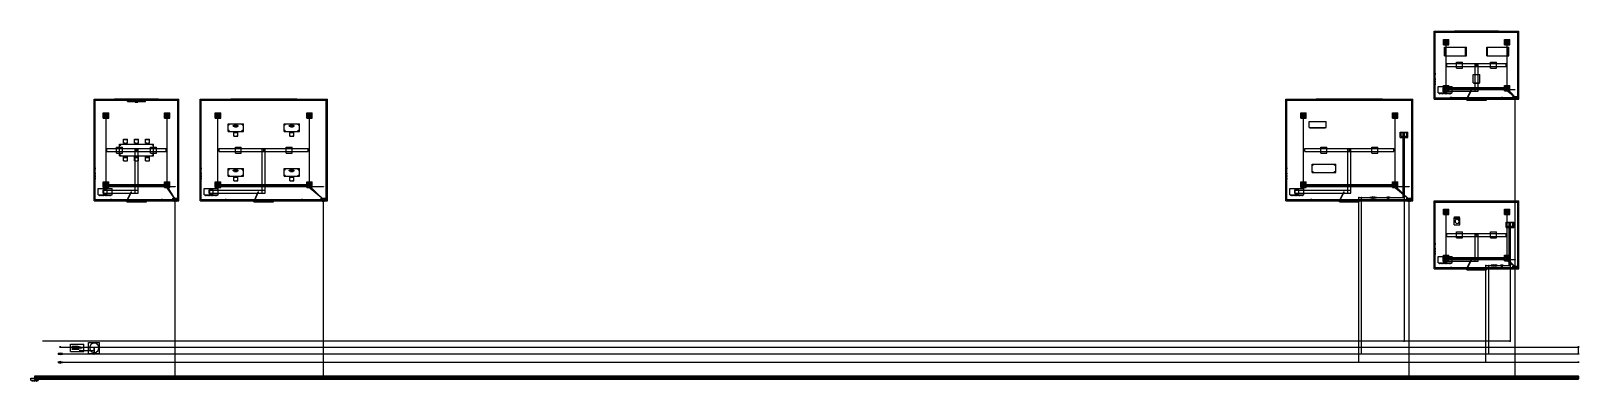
# Model space of a CAD drawing. Header units: millimetres. Extents: x -91450 to 91080, y -35205 to 6022.
import ezdxf

# ---------------------------------------------------------------- set-up
doc = ezdxf.new("R2010")
doc.units = ezdxf.units.MM

msp = doc.modelspace()

# ---------------------------------------------------------------- linework, layer by layer
at = {"layer": 'electrical'}
for p, q in [((75407.79, 4720), (75392.21, 4720)), ((75392.21, 4720), (75400, 4720)), ((75400, 4720), (75407.79, 4720)), ((75400, -920), (75400, 4720)), ((82607.79, 4720), (82592.21, 4720)), ((82592.21, 4720), (82600, 4720)), ((82600, 4720), (82607.79, 4720)), ((82600, -920), (82600, 4720)), ((75407.79, -920), (75392.21, -920)), ((75392.21, -920), (75400, -920)), ((75400, -927.79), (75400, -912.21)), ((75400, -912.21), (75400, -920)), ((75400, -920), (75400, -927.79)), ((83550, -920), (75400, -920)), ((75400, -920), (75407.79, -920)), ((75500, -691.26), (75500, -668.74)), ((75500, -668.74), (75500, -680)), ((75500, -680), (75500, -691.26)), ((82500, -680), (75500, -680)), ((75500, -811.26), (75500, -788.74)), ((75500, -788.74), (75500, -800)), ((75500, -800), (75500, -811.26)), ((82500, -800), (75500, -800)), ((75500, -931.26), (75500, -908.74)), ((75500, -908.74), (75500, -920)), ((75500, -920), (75500, -931.26)), ((82500, -920), (75500, -920)), ((75935, -1850), (75935, -1790)), ((75935, -1790), (76065, -1790)), ((76009, -1820), (75995.5, -1812.21)), ((75995.5, -1812.21), (75995.5, -1827.79)), ((75995.5, -1827.79), (76009, -1820)), ((76000, -1827.79), (76000, -1812.21)), ((76000, -1812.21), (76000, -1820)), ((76000, -1820), (83550, -1820)), ((76000, -1820), (76000, -1827.79)), ((76000, -1820), (76009.72, -1820)), ((76009.72, -1820), (76000, -1820)), ((76065, -1850), (76065, -1790)), ((81935, -1850), (81935, -1790)), ((81935, -1790), (82065, -1790)), ((82009, -1820), (81995.5, -1812.21)), ((81995.5, -1812.21), (81995.5, -1827.79)), ((81995.5, -1827.79), (82009, -1820)), ((82000, -1827.79), (82000, -1812.21)), ((82000, -1812.21), (82000, -1820)), ((82000, -1820), (83550, -1820)), ((82000, -1820), (82000, -1827.79)), ((82000, -1820), (82009.72, -1820)), ((82009.72, -1820), (82000, -1820)), ((82065, -1850), (82065, -1790)), ((82491.03, -809.41), (82504.48, -795.29)), ((82504.48, -795.29), (82491.03, -809.41)), ((83541.03, -1809.41), (82491.03, -809.41)), ((82491.65, -929.96), (82504.18, -915.02)), ((82504.18, -915.02), (82491.65, -929.96)), ((83541.65, -1809.96), (82491.65, -929.96)), ((82509.48, -671.11), (82495.26, -684.45)), ((82495.26, -684.45), (82509.48, -671.11)), ((82495.26, -684.45), (82495.26, -684.45)), ((82500, -691.26), (82500, -668.74)), ((82500, -668.74), (82500, -680)), ((82500, -680), (82500, -691.26)), ((82500, -680), (82514.04, -680)), ((82514.04, -680), (82500, -680)), ((82500, -811.26), (82500, -788.74)), ((82500, -788.74), (82500, -800)), ((82500, -800), (82500, -811.26)), ((82500, -800), (82514.04, -800)), ((82514.04, -800), (82500, -800)), ((82500, -931.26), (82500, -908.74)), ((82500, -908.74), (82500, -920)), ((82500, -920), (82500, -931.26)), ((82500, -920), (82514.04, -920)), ((82514.04, -920), (82500, -920)), ((82504.18, -915.02), (82504.18, -915.02)), ((82504.48, -795.29), (82504.48, -795.29)), ((83559.48, -1791.11), (82509.48, -671.11)), ((82607.79, -920), (82592.21, -920)), ((82592.21, -920), (82600, -920)), ((82600, -920), (82607.79, -920)), ((83275, -1925), (83275, -1675)), ((83275, -1675), (83825, -1675)), ((83532, -1800), (83559, -1784.41)), ((83559, -1815.59), (83532, -1800)), ((83565.59, -1800), (83534.41, -1800)), ((83534.41, -1800), (83550, -1800)), ((83541.03, -1809.41), (83554.48, -1795.29)), ((83554.48, -1795.29), (83541.03, -1809.41)), ((83541.65, -1809.96), (83554.18, -1795.02)), ((83554.18, -1795.02), (83541.65, -1809.96)), ((83563, -1800), (83543.5, -1788.74)), ((83543.5, -1788.74), (83543.5, -1811.26)), ((83563, -1800), (83543.5, -1788.74)), ((83543.5, -1788.74), (83543.5, -1811.26)), ((83563, -1800), (83543.5, -1788.74)), ((83543.5, -1788.74), (83543.5, -1811.26)), ((83543.5, -1811.26), (83563, -1800)), ((83543.5, -1811.26), (83563, -1800)), ((83543.5, -1811.26), (83563, -1800)), ((83559.48, -1791.11), (83545.26, -1804.45)), ((83545.26, -1804.45), (83559.48, -1791.11)), ((83545.26, -1804.45), (83545.26, -1804.45)), ((83550, -927.79), (83550, -912.21)), ((83550, -912.21), (83550, -920)), ((83550, -920), (83550, -927.79)), ((83550, -1800), (83565.59, -1800)), ((83550, -34800), (83550, -1800)), ((83550, -1800), (83569.44, -1800)), ((83569.44, -1800), (83550, -1800)), ((83550, -1800), (83564.04, -1800)), ((83564.04, -1800), (83550, -1800)), ((83550, -1800), (83564.04, -1800)), ((83564.04, -1800), (83550, -1800)), ((83550, -1800), (83564.04, -1800)), ((83564.04, -1800), (83550, -1800)), ((83550, -1827.79), (83550, -1812.21)), ((83550, -1812.21), (83550, -1820)), ((83550, -1827.79), (83550, -1812.21)), ((83550, -1812.21), (83550, -1820)), ((83550, -1820), (83550, -1827.79)), ((83550, -1820), (83550, -1827.79)), ((83554.18, -1795.02), (83554.18, -1795.02)), ((83554.48, -1795.29), (83554.48, -1795.29)), ((83559, -1784.41), (83559, -1815.59)), ((83825, -1925), (83825, -1675)), ((75935, -1850), (76065, -1850)), ((81935, -1850), (82065, -1850)), ((83275, -1925), (83825, -1925)), ((83315, -1952.5), (83315, -1917.5)), ((83315, -1917.5), (83785, -1917.5)), ((83315, -1952.5), (83785, -1952.5)), ((83362.5, -1990), (83362.5, -1950)), ((83362.5, -1950), (83462.5, -1950)), ((83362.5, -1990), (83462.5, -1990)), ((83435.88, -1980), (83389.12, -1980)), ((83389.12, -1980), (83412.5, -1980)), ((83435.88, -2005), (83389.12, -2005)), ((83389.12, -2005), (83412.5, -2005)), ((83412.5, -1980), (83412.5, -2005)), ((83412.5, -1980), (83435.88, -1980)), ((83412.5, -2005), (83435.88, -2005)), ((83462.5, -1990), (83462.5, -1950)), ((83500, -1990), (83500, -1950)), ((83500, -1950), (83600, -1950)), ((83500, -1990), (83600, -1990)), ((83573.38, -1980), (83526.62, -1980)), ((83526.62, -1980), (83550, -1980)), ((83573.38, -2005), (83526.62, -2005)), ((83526.62, -2005), (83550, -2005)), ((83550, -1980), (83550, -2005)), ((83550, -1980), (83573.38, -1980)), ((83550, -2005), (83573.38, -2005)), ((83600, -1990), (83600, -1950)), ((83637.5, -1990), (83637.5, -1950)), ((83637.5, -1950), (83737.5, -1950)), ((83637.5, -1990), (83737.5, -1990)), ((83710.88, -1980), (83664.12, -1980)), ((83664.12, -1980), (83687.5, -1980)), ((83710.88, -2005), (83664.12, -2005)), ((83664.12, -2005), (83687.5, -2005)), ((83687.5, -1980), (83687.5, -2005)), ((83687.5, -1980), (83710.88, -1980)), ((83687.5, -2005), (83710.88, -2005)), ((83737.5, -1990), (83737.5, -1950)), ((83785, -1952.5), (83785, -1917.5)), ((-82592.21, -3920), (-82607.79, -3920)), ((-82607.79, -3920), (-82600, -3920)), ((-82600, -3920), (-82592.21, -3920)), ((-82600, -12320), (-82600, -3920)), ((-75392.21, -3920), (-75407.79, -3920)), ((-75407.79, -3920), (-75400, -3920)), ((-75400, -3920), (-75392.21, -3920)), ((-75400, -12320), (-75400, -3920)), ((-69392.21, -3920), (-69407.79, -3920)), ((-69407.79, -3920), (-69400, -3920)), ((-69400, -3920), (-69392.21, -3920)), ((-69400, -12320), (-69400, -3920)), ((-58592.21, -3920), (-58607.79, -3920)), ((-58607.79, -3920), (-58600, -3920)), ((-58600, -3920), (-58592.21, -3920)), ((-58600, -12320), (-58600, -3920)), ((58607.79, -3920), (58592.21, -3920)), ((58592.21, -3920), (58600, -3920)), ((58600, -3920), (58607.79, -3920)), ((58600, -12320), (58600, -3920)), ((69407.79, -3920), (69392.21, -3920)), ((69392.21, -3920), (69400, -3920)), ((69400, -3920), (69407.79, -3920)), ((69400, -12320), (69400, -3920)), ((-82592.21, -12320), (-82607.79, -12320)), ((-82607.79, -12320), (-82600, -12320)), ((-82600, -12327.79), (-82600, -12312.21)), ((-82600, -12312.21), (-82600, -12320)), ((-82600, -12320), (-82600, -12327.79)), ((-74450, -12320), (-82600, -12320)), ((-82600, -12320), (-82592.21, -12320)), ((-82500, -12091.26), (-82500, -12068.74)), ((-82500, -12068.74), (-82500, -12080)), ((-82500, -12080), (-82500, -12091.26)), ((-75500, -12080), (-82500, -12080)), ((-82500, -12211.26), (-82500, -12188.74)), ((-82500, -12188.74), (-82500, -12200)), ((-82500, -12200), (-82500, -12211.26)), ((-75500, -12200), (-82500, -12200)), ((-82500, -12331.26), (-82500, -12308.74)), ((-82500, -12308.74), (-82500, -12320)), ((-82500, -12320), (-82500, -12331.26)), ((-75500, -12320), (-82500, -12320)), ((-75488.9, -12073.23), (-75505.55, -12083.39)), ((-75505.55, -12083.39), (-75488.9, -12073.23)), ((-75505.55, -12083.39), (-75505.55, -12083.39)), ((-75489.13, -12192.87), (-75505.43, -12203.57)), ((-75505.43, -12203.57), (-75489.13, -12192.87)), ((-75505.43, -12203.57), (-75505.43, -12203.57)), ((-75489.4, -12312.48), (-75505.3, -12323.76)), ((-75505.3, -12323.76), (-75489.4, -12312.48)), ((-75505.3, -12323.76), (-75505.3, -12323.76)), ((-75500, -12091.26), (-75500, -12068.74)), ((-75500, -12068.74), (-75500, -12080)), ((-75500, -12080), (-75500, -12091.26)), ((-75500, -12080), (-75485.96, -12080)), ((-75485.96, -12080), (-75500, -12080)), ((-75500, -12211.26), (-75500, -12188.74)), ((-75500, -12188.74), (-75500, -12200)), ((-75500, -12200), (-75500, -12211.26)), ((-75500, -12200), (-75485.96, -12200)), ((-75485.96, -12200), (-75500, -12200)), ((-75500, -12331.26), (-75500, -12308.74)), ((-75500, -12308.74), (-75500, -12320)), ((-75500, -12320), (-75500, -12331.26)), ((-75500, -12320), (-75485.96, -12320)), ((-75485.96, -12320), (-75500, -12320)), ((-74439.4, -13792.48), (-75489.4, -12312.48)), ((-74439.13, -13792.87), (-75489.13, -12192.87)), ((-74438.9, -13793.23), (-75488.9, -12073.23)), ((-75392.21, -12320), (-75407.79, -12320)), ((-75407.79, -12320), (-75400, -12320)), ((-75400, -12320), (-75392.21, -12320)), ((-74450, -12327.79), (-74450, -12312.21)), ((-74450, -12312.21), (-74450, -12320)), ((-74450, -12320), (-74450, -12327.79)), ((-69392.21, -12320), (-69407.79, -12320)), ((-69407.79, -12320), (-69400, -12320)), ((-69400, -12327.79), (-69400, -12312.21)), ((-69400, -12312.21), (-69400, -12320)), ((-69400, -12320), (-69400, -12327.79)), ((-56950, -12320), (-69400, -12320)), ((-69400, -12320), (-69392.21, -12320)), ((-69250, -12091.26), (-69250, -12068.74)), ((-69250, -12068.74), (-69250, -12080)), ((-69250, -12080), (-69250, -12091.26)), ((-58750, -12080), (-69250, -12080)), ((-69250, -12211.26), (-69250, -12188.74)), ((-69250, -12188.74), (-69250, -12200)), ((-69250, -12200), (-69250, -12211.26)), ((-58750, -12200), (-69250, -12200)), ((-69250, -12331.26), (-69250, -12308.74)), ((-69250, -12308.74), (-69250, -12320)), ((-69250, -12320), (-69250, -12331.26)), ((-58750, -12320), (-69250, -12320)), ((-58758.98, -12089.4), (-58745.51, -12075.3)), ((-58745.51, -12075.3), (-58758.98, -12089.4)), ((-56958.98, -13809.4), (-58758.98, -12089.4)), ((-58758.64, -12209.72), (-58745.68, -12195.14)), ((-58745.68, -12195.14), (-58758.64, -12209.72)), ((-56958.64, -13809.72), (-58758.64, -12209.72)), ((-58758.26, -12330.04), (-58745.87, -12314.98)), ((-58745.87, -12314.98), (-58758.26, -12330.04)), ((-56958.26, -13810.04), (-58758.26, -12330.04)), ((-58750, -12091.26), (-58750, -12068.74)), ((-58750, -12068.74), (-58750, -12080)), ((-58750, -12080), (-58750, -12091.26)), ((-58750, -12080), (-58735.96, -12080)), ((-58735.96, -12080), (-58750, -12080)), ((-58750, -12211.26), (-58750, -12188.74)), ((-58750, -12188.74), (-58750, -12200)), ((-58750, -12200), (-58750, -12211.26)), ((-58750, -12200), (-58735.96, -12200)), ((-58735.96, -12200), (-58750, -12200)), ((-58750, -12331.26), (-58750, -12308.74)), ((-58750, -12308.74), (-58750, -12320)), ((-58750, -12320), (-58750, -12331.26)), ((-58750, -12320), (-58735.96, -12320)), ((-58735.96, -12320), (-58750, -12320)), ((-58745.87, -12314.98), (-58745.87, -12314.98)), ((-58745.68, -12195.14), (-58745.68, -12195.14)), ((-58745.51, -12075.3), (-58745.51, -12075.3)), ((-58592.21, -12320), (-58607.79, -12320)), ((-58607.79, -12320), (-58600, -12320)), ((-58600, -12320), (-58592.21, -12320)), ((-56950, -12327.79), (-56950, -12312.21)), ((-56950, -12312.21), (-56950, -12320)), ((-56950, -12320), (-56950, -12327.79)), ((58607.79, -12320), (58592.21, -12320)), ((58592.21, -12320), (58600, -12320)), ((58600, -12327.79), (58600, -12312.21)), ((58600, -12312.21), (58600, -12320)), ((58600, -12320), (58600, -12327.79)), ((71050, -12320), (58600, -12320)), ((58600, -12320), (58607.79, -12320)), ((58750, -12091.26), (58750, -12068.74)), ((58750, -12068.74), (58750, -12080)), ((58750, -12080), (58750, -12091.26)), ((69250, -12080), (58750, -12080)), ((58750, -12211.26), (58750, -12188.74)), ((58750, -12188.74), (58750, -12200)), ((58750, -12200), (58750, -12211.26)), ((69250, -12200), (58750, -12200)), ((58750, -12331.26), (58750, -12308.74)), ((58750, -12308.74), (58750, -12320)), ((58750, -12320), (58750, -12331.26)), ((69250, -12320), (58750, -12320)), ((69241.02, -12089.4), (69254.49, -12075.3)), ((69254.49, -12075.3), (69241.02, -12089.4)), ((71041.02, -13809.4), (69241.02, -12089.4)), ((69241.36, -12209.72), (69254.32, -12195.14)), ((69254.32, -12195.14), (69241.36, -12209.72)), ((71041.36, -13809.72), (69241.36, -12209.72)), ((69241.74, -12330.04), (69254.13, -12314.98)), ((69254.13, -12314.98), (69241.74, -12330.04)), ((71041.74, -13810.04), (69241.74, -12330.04)), ((69250, -12091.26), (69250, -12068.74)), ((69250, -12068.74), (69250, -12080)), ((69250, -12080), (69250, -12091.26)), ((69250, -12080), (69264.04, -12080)), ((69264.04, -12080), (69250, -12080)), ((69250, -12211.26), (69250, -12188.74)), ((69250, -12188.74), (69250, -12200)), ((69250, -12200), (69250, -12211.26)), ((69250, -12200), (69264.04, -12200)), ((69264.04, -12200), (69250, -12200)), ((69250, -12331.26), (69250, -12308.74)), ((69250, -12308.74), (69250, -12320)), ((69250, -12320), (69250, -12331.26)), ((69250, -12320), (69264.04, -12320)), ((69264.04, -12320), (69250, -12320)), ((69254.13, -12314.98), (69254.13, -12314.98)), ((69254.32, -12195.14), (69254.32, -12195.14)), ((69254.49, -12075.3), (69254.49, -12075.3)), ((69407.79, -12320), (69392.21, -12320)), ((69392.21, -12320), (69400, -12320)), ((69400, -12320), (69407.79, -12320)), ((71050, -12327.79), (71050, -12312.21)), ((71050, -12312.21), (71050, -12320)), ((71050, -12320), (71050, -12327.79)), ((-82065, -13850), (-82065, -13790)), ((-82065, -13790), (-81935, -13790)), ((-82065, -13850), (-81935, -13850)), ((-81991, -13820), (-82004.5, -13812.21)), ((-82004.5, -13812.21), (-82004.5, -13827.79)), ((-82004.5, -13827.79), (-81991, -13820)), ((-82000, -13827.79), (-82000, -13812.21)), ((-82000, -13812.21), (-82000, -13820)), ((-82000, -13820), (-74450, -13820)), ((-82000, -13820), (-82000, -13827.79)), ((-82000, -13820), (-81990.28, -13820)), ((-81990.28, -13820), (-82000, -13820)), ((-81935, -13850), (-81935, -13790)), ((-76065, -13850), (-76065, -13790)), ((-76065, -13790), (-75935, -13790)), ((-76065, -13850), (-75935, -13850)), ((-75991, -13820), (-76004.5, -13812.21)), ((-76004.5, -13812.21), (-76004.5, -13827.79)), ((-76004.5, -13827.79), (-75991, -13820)), ((-76000, -13827.79), (-76000, -13812.21)), ((-76000, -13812.21), (-76000, -13820)), ((-76000, -13820), (-74450, -13820)), ((-76000, -13820), (-76000, -13827.79)), ((-76000, -13820), (-75990.28, -13820)), ((-75990.28, -13820), (-76000, -13820)), ((-75935, -13850), (-75935, -13790)), ((-74725, -13925), (-74725, -13675)), ((-74725, -13675), (-74175, -13675)), ((-74725, -13925), (-74175, -13925)), ((-74685, -13952.5), (-74685, -13917.5)), ((-74685, -13917.5), (-74215, -13917.5)), ((-74685, -13952.5), (-74215, -13952.5)), ((-74637.5, -13990), (-74637.5, -13950)), ((-74637.5, -13950), (-74537.5, -13950)), ((-74637.5, -13990), (-74537.5, -13990)), ((-74564.12, -13980), (-74610.88, -13980)), ((-74610.88, -13980), (-74587.5, -13980)), ((-74564.12, -14005), (-74610.88, -14005)), ((-74610.88, -14005), (-74587.5, -14005)), ((-74587.5, -13980), (-74587.5, -14005)), ((-74587.5, -13980), (-74564.12, -13980)), ((-74587.5, -14005), (-74564.12, -14005)), ((-74537.5, -13990), (-74537.5, -13950)), ((-74500, -13990), (-74500, -13950)), ((-74500, -13950), (-74400, -13950)), ((-74500, -13990), (-74400, -13990)), ((-74426.62, -13980), (-74473.38, -13980)), ((-74473.38, -13980), (-74450, -13980)), ((-74426.62, -14005), (-74473.38, -14005)), ((-74473.38, -14005), (-74450, -14005)), ((-74468, -13800), (-74441, -13784.41)), ((-74441, -13815.59), (-74468, -13800)), ((-74434.41, -13800), (-74465.59, -13800)), ((-74465.59, -13800), (-74450, -13800)), ((-74437, -13800), (-74456.5, -13788.74)), ((-74456.5, -13788.74), (-74456.5, -13811.26)), ((-74437, -13800), (-74456.5, -13788.74)), ((-74456.5, -13788.74), (-74456.5, -13811.26)), ((-74437, -13800), (-74456.5, -13788.74)), ((-74456.5, -13788.74), (-74456.5, -13811.26)), ((-74456.5, -13811.26), (-74437, -13800)), ((-74456.5, -13811.26), (-74437, -13800)), ((-74456.5, -13811.26), (-74437, -13800)), ((-74438.9, -13793.23), (-74455.55, -13803.39)), ((-74455.55, -13803.39), (-74438.9, -13793.23)), ((-74455.55, -13803.39), (-74455.55, -13803.39)), ((-74439.13, -13792.87), (-74455.43, -13803.57)), ((-74455.43, -13803.57), (-74439.13, -13792.87)), ((-74455.43, -13803.57), (-74455.43, -13803.57)), ((-74439.4, -13792.48), (-74455.3, -13803.76)), ((-74455.3, -13803.76), (-74439.4, -13792.48)), ((-74455.3, -13803.76), (-74455.3, -13803.76)), ((-74450, -13800), (-74434.41, -13800)), ((-74450, -34800), (-74450, -13800)), ((-74450, -13800), (-74430.56, -13800)), ((-74430.56, -13800), (-74450, -13800)), ((-74450, -13800), (-74435.96, -13800)), ((-74435.96, -13800), (-74450, -13800)), ((-74450, -13800), (-74435.96, -13800)), ((-74435.96, -13800), (-74450, -13800)), ((-74450, -13800), (-74435.96, -13800)), ((-74435.96, -13800), (-74450, -13800)), ((-74450, -13827.79), (-74450, -13812.21)), ((-74450, -13812.21), (-74450, -13820)), ((-74450, -13827.79), (-74450, -13812.21)), ((-74450, -13812.21), (-74450, -13820)), ((-74450, -13820), (-74450, -13827.79)), ((-74450, -13820), (-74450, -13827.79)), ((-74450, -13980), (-74450, -14005)), ((-74450, -13980), (-74426.62, -13980)), ((-74450, -14005), (-74426.62, -14005)), ((-74441, -13784.41), (-74441, -13815.59)), ((-74400, -13990), (-74400, -13950)), ((-74362.5, -13990), (-74362.5, -13950)), ((-74362.5, -13950), (-74262.5, -13950)), ((-74362.5, -13990), (-74262.5, -13990)), ((-74289.12, -13980), (-74335.88, -13980)), ((-74335.88, -13980), (-74312.5, -13980)), ((-74289.12, -14005), (-74335.88, -14005)), ((-74335.88, -14005), (-74312.5, -14005)), ((-74312.5, -13980), (-74312.5, -14005)), ((-74312.5, -13980), (-74289.12, -13980)), ((-74312.5, -14005), (-74289.12, -14005)), ((-74262.5, -13990), (-74262.5, -13950)), ((-74215, -13952.5), (-74215, -13917.5)), ((-74175, -13925), (-74175, -13675)), ((-68565, -13850), (-68565, -13790)), ((-68565, -13790), (-68435, -13790)), ((-68565, -13850), (-68435, -13850)), ((-68491, -13820), (-68504.5, -13812.21)), ((-68504.5, -13812.21), (-68504.5, -13827.79)), ((-68504.5, -13827.79), (-68491, -13820)), ((-68500, -13827.79), (-68500, -13812.21)), ((-68500, -13812.21), (-68500, -13820)), ((-68500, -13820), (-56950, -13820)), ((-68500, -13820), (-68500, -13827.79)), ((-68500, -13820), (-68490.28, -13820)), ((-68490.28, -13820), (-68500, -13820)), ((-68435, -13850), (-68435, -13790)), ((-59565, -13850), (-59565, -13790)), ((-59565, -13790), (-59435, -13790)), ((-59565, -13850), (-59435, -13850)), ((-59491, -13820), (-59504.5, -13812.21)), ((-59504.5, -13812.21), (-59504.5, -13827.79)), ((-59504.5, -13827.79), (-59491, -13820)), ((-59500, -13827.79), (-59500, -13812.21)), ((-59500, -13812.21), (-59500, -13820)), ((-59500, -13820), (-56950, -13820)), ((-59500, -13820), (-59500, -13827.79)), ((-59500, -13820), (-59490.28, -13820)), ((-59490.28, -13820), (-59500, -13820)), ((-59435, -13850), (-59435, -13790)), ((-57225, -13925), (-57225, -13675)), ((-57225, -13675), (-56675, -13675)), ((-57225, -13925), (-56675, -13925)), ((-57185, -13952.5), (-57185, -13917.5)), ((-57185, -13917.5), (-56715, -13917.5)), ((-57185, -13952.5), (-56715, -13952.5)), ((-57137.5, -13990), (-57137.5, -13950)), ((-57137.5, -13950), (-57037.5, -13950)), ((-57137.5, -13990), (-57037.5, -13990)), ((-57064.12, -13980), (-57110.88, -13980)), ((-57110.88, -13980), (-57087.5, -13980)), ((-57064.12, -14005), (-57110.88, -14005)), ((-57110.88, -14005), (-57087.5, -14005)), ((-57087.5, -13980), (-57087.5, -14005)), ((-57087.5, -13980), (-57064.12, -13980)), ((-57087.5, -14005), (-57064.12, -14005)), ((-57037.5, -13990), (-57037.5, -13950)), ((-57000, -13990), (-57000, -13950)), ((-57000, -13950), (-56900, -13950)), ((-57000, -13990), (-56900, -13990)), ((-56926.62, -13980), (-56973.38, -13980)), ((-56973.38, -13980), (-56950, -13980)), ((-56926.62, -14005), (-56973.38, -14005)), ((-56973.38, -14005), (-56950, -14005)), ((-56968, -13800), (-56941, -13784.41)), ((-56941, -13815.59), (-56968, -13800)), ((-56934.41, -13800), (-56965.59, -13800)), ((-56965.59, -13800), (-56950, -13800)), ((-56958.98, -13809.4), (-56945.51, -13795.3)), ((-56945.51, -13795.3), (-56958.98, -13809.4)), ((-56958.64, -13809.72), (-56945.68, -13795.14)), ((-56945.68, -13795.14), (-56958.64, -13809.72)), ((-56958.26, -13810.04), (-56945.87, -13794.98)), ((-56945.87, -13794.98), (-56958.26, -13810.04)), ((-56937, -13800), (-56956.5, -13788.74)), ((-56956.5, -13788.74), (-56956.5, -13811.26)), ((-56937, -13800), (-56956.5, -13788.74)), ((-56956.5, -13788.74), (-56956.5, -13811.26)), ((-56937, -13800), (-56956.5, -13788.74)), ((-56956.5, -13788.74), (-56956.5, -13811.26)), ((-56956.5, -13811.26), (-56937, -13800)), ((-56956.5, -13811.26), (-56937, -13800)), ((-56956.5, -13811.26), (-56937, -13800)), ((-56950, -13800), (-56934.41, -13800)), ((-56950, -34800), (-56950, -13800)), ((-56950, -13800), (-56930.56, -13800)), ((-56930.56, -13800), (-56950, -13800)), ((-56950, -13800), (-56935.96, -13800)), ((-56935.96, -13800), (-56950, -13800)), ((-56950, -13800), (-56935.96, -13800)), ((-56935.96, -13800), (-56950, -13800)), ((-56950, -13800), (-56935.96, -13800)), ((-56935.96, -13800), (-56950, -13800)), ((-56950, -13827.79), (-56950, -13812.21)), ((-56950, -13812.21), (-56950, -13820)), ((-56950, -13827.79), (-56950, -13812.21)), ((-56950, -13812.21), (-56950, -13820)), ((-56950, -13820), (-56950, -13827.79)), ((-56950, -13820), (-56950, -13827.79)), ((-56950, -13980), (-56950, -14005)), ((-56950, -13980), (-56926.62, -13980)), ((-56950, -14005), (-56926.62, -14005)), ((-56945.87, -13794.98), (-56945.87, -13794.98)), ((-56945.68, -13795.14), (-56945.68, -13795.14)), ((-56945.51, -13795.3), (-56945.51, -13795.3)), ((-56941, -13784.41), (-56941, -13815.59)), ((-56900, -13990), (-56900, -13950)), ((-56862.5, -13990), (-56862.5, -13950)), ((-56862.5, -13950), (-56762.5, -13950)), ((-56862.5, -13990), (-56762.5, -13990)), ((-56789.12, -13980), (-56835.88, -13980)), ((-56835.88, -13980), (-56812.5, -13980)), ((-56789.12, -14005), (-56835.88, -14005)), ((-56835.88, -14005), (-56812.5, -14005)), ((-56812.5, -13980), (-56812.5, -14005)), ((-56812.5, -13980), (-56789.12, -13980)), ((-56812.5, -14005), (-56789.12, -14005)), ((-56762.5, -13990), (-56762.5, -13950)), ((-56715, -13952.5), (-56715, -13917.5)), ((-56675, -13925), (-56675, -13675)), ((59435, -13850), (59435, -13790)), ((59435, -13790), (59565, -13790)), ((59435, -13850), (59565, -13850)), ((59509, -13820), (59495.5, -13812.21)), ((59495.5, -13812.21), (59495.5, -13827.79)), ((59495.5, -13827.79), (59509, -13820)), ((59500, -13827.79), (59500, -13812.21)), ((59500, -13812.21), (59500, -13820)), ((59500, -13820), (71050, -13820)), ((59500, -13820), (59500, -13827.79)), ((59500, -13820), (59509.72, -13820)), ((59509.72, -13820), (59500, -13820)), ((59565, -13850), (59565, -13790)), ((68435, -13850), (68435, -13790)), ((68435, -13790), (68565, -13790)), ((68435, -13850), (68565, -13850)), ((68509, -13820), (68495.5, -13812.21)), ((68495.5, -13812.21), (68495.5, -13827.79)), ((68495.5, -13827.79), (68509, -13820)), ((68500, -13827.79), (68500, -13812.21)), ((68500, -13812.21), (68500, -13820)), ((68500, -13820), (71050, -13820)), ((68500, -13820), (68500, -13827.79)), ((68500, -13820), (68509.72, -13820)), ((68509.72, -13820), (68500, -13820)), ((68565, -13850), (68565, -13790)), ((70775, -13925), (70775, -13675)), ((70775, -13675), (71325, -13675)), ((70775, -13925), (71325, -13925)), ((70815, -13952.5), (70815, -13917.5)), ((70815, -13917.5), (71285, -13917.5)), ((70815, -13952.5), (71285, -13952.5)), ((70862.5, -13990), (70862.5, -13950)), ((70862.5, -13950), (70962.5, -13950)), ((70862.5, -13990), (70962.5, -13990)), ((70935.88, -13980), (70889.12, -13980)), ((70889.12, -13980), (70912.5, -13980)), ((70935.88, -14005), (70889.12, -14005)), ((70889.12, -14005), (70912.5, -14005)), ((70912.5, -13980), (70912.5, -14005)), ((70912.5, -13980), (70935.88, -13980)), ((70912.5, -14005), (70935.88, -14005)), ((70962.5, -13990), (70962.5, -13950)), ((71000, -13990), (71000, -13950)), ((71000, -13950), (71100, -13950)), ((71000, -13990), (71100, -13990)), ((71073.38, -13980), (71026.62, -13980)), ((71026.62, -13980), (71050, -13980)), ((71073.38, -14005), (71026.62, -14005)), ((71026.62, -14005), (71050, -14005)), ((71032, -13800), (71059, -13784.41)), ((71059, -13815.59), (71032, -13800)), ((71065.59, -13800), (71034.41, -13800)), ((71034.41, -13800), (71050, -13800)), ((71041.02, -13809.4), (71054.49, -13795.3)), ((71054.49, -13795.3), (71041.02, -13809.4)), ((71041.36, -13809.72), (71054.32, -13795.14)), ((71054.32, -13795.14), (71041.36, -13809.72)), ((71041.74, -13810.04), (71054.13, -13794.98)), ((71054.13, -13794.98), (71041.74, -13810.04)), ((71063, -13800), (71043.5, -13788.74)), ((71043.5, -13788.74), (71043.5, -13811.26)), ((71063, -13800), (71043.5, -13788.74)), ((71043.5, -13788.74), (71043.5, -13811.26)), ((71063, -13800), (71043.5, -13788.74)), ((71043.5, -13788.74), (71043.5, -13811.26)), ((71043.5, -13811.26), (71063, -13800)), ((71043.5, -13811.26), (71063, -13800)), ((71043.5, -13811.26), (71063, -13800)), ((71050, -13800), (71065.59, -13800)), ((71050, -34800), (71050, -13800)), ((71050, -13800), (71069.44, -13800)), ((71069.44, -13800), (71050, -13800)), ((71050, -13800), (71064.04, -13800)), ((71064.04, -13800), (71050, -13800)), ((71050, -13800), (71064.04, -13800)), ((71064.04, -13800), (71050, -13800)), ((71050, -13800), (71064.04, -13800)), ((71064.04, -13800), (71050, -13800)), ((71050, -13827.79), (71050, -13812.21)), ((71050, -13812.21), (71050, -13820)), ((71050, -13827.79), (71050, -13812.21)), ((71050, -13812.21), (71050, -13820)), ((71050, -13820), (71050, -13827.79)), ((71050, -13820), (71050, -13827.79)), ((71050, -13980), (71050, -14005)), ((71050, -13980), (71073.38, -13980)), ((71050, -14005), (71073.38, -14005)), ((71054.13, -13794.98), (71054.13, -13794.98)), ((71054.32, -13795.14), (71054.32, -13795.14)), ((71054.49, -13795.3), (71054.49, -13795.3)), ((71059, -13784.41), (71059, -13815.59)), ((71100, -13990), (71100, -13950)), ((71137.5, -13990), (71137.5, -13950)), ((71137.5, -13950), (71237.5, -13950)), ((71137.5, -13990), (71237.5, -13990)), ((71210.88, -13980), (71164.12, -13980)), ((71164.12, -13980), (71187.5, -13980)), ((71210.88, -14005), (71164.12, -14005)), ((71164.12, -14005), (71187.5, -14005)), ((71187.5, -13980), (71187.5, -14005)), ((71187.5, -13980), (71210.88, -13980)), ((71187.5, -14005), (71210.88, -14005)), ((71237.5, -13990), (71237.5, -13950)), ((71285, -13952.5), (71285, -13917.5)), ((71325, -13925), (71325, -13675)), ((75407.79, -15280), (75392.21, -15280)), ((75392.21, -15280), (75400, -15280)), ((75400, -15280), (75407.79, -15280)), ((75400, -20920), (75400, -15280)), ((82607.79, -15280), (82592.21, -15280)), ((82592.21, -15280), (82600, -15280)), ((82600, -15280), (82607.79, -15280)), ((82600, -20920), (82600, -15280)), ((75407.79, -20920), (75392.21, -20920)), ((75392.21, -20920), (75400, -20920)), ((75400, -20927.79), (75400, -20912.21)), ((75400, -20912.21), (75400, -20920)), ((75400, -20920), (75400, -20927.79)), ((83550, -20920), (75400, -20920)), ((75400, -20920), (75407.79, -20920)), ((75500, -20691.26), (75500, -20668.74)), ((75500, -20668.74), (75500, -20680)), ((75500, -20680), (75500, -20691.26)), ((82500, -20680), (75500, -20680)), ((75500, -20811.26), (75500, -20788.74)), ((75500, -20788.74), (75500, -20800)), ((75500, -20800), (75500, -20811.26)), ((82500, -20800), (75500, -20800)), ((75500, -20931.26), (75500, -20908.74)), ((75500, -20908.74), (75500, -20920)), ((75500, -20920), (75500, -20931.26)), ((82500, -20920), (75500, -20920)), ((75935, -21850), (75935, -21790)), ((75935, -21790), (76065, -21790)), ((75935, -21850), (76065, -21850)), ((76009, -21820), (75995.5, -21812.21)), ((75995.5, -21812.21), (75995.5, -21827.79)), ((75995.5, -21827.79), (76009, -21820)), ((76000, -21827.79), (76000, -21812.21)), ((76000, -21812.21), (76000, -21820)), ((76000, -21820), (83550, -21820)), ((76000, -21820), (76000, -21827.79)), ((76000, -21820), (76009.72, -21820)), ((76009.72, -21820), (76000, -21820)), ((76065, -21850), (76065, -21790)), ((81935, -21850), (81935, -21790)), ((81935, -21790), (82065, -21790)), ((81935, -21850), (82065, -21850)), ((82009, -21820), (81995.5, -21812.21)), ((81995.5, -21812.21), (81995.5, -21827.79)), ((81995.5, -21827.79), (82009, -21820)), ((82000, -21827.79), (82000, -21812.21)), ((82000, -21812.21), (82000, -21820)), ((82000, -21820), (83550, -21820)), ((82000, -21820), (82000, -21827.79)), ((82000, -21820), (82009.72, -21820)), ((82009.72, -21820), (82000, -21820)), ((82065, -21850), (82065, -21790)), ((82491.03, -20809.41), (82504.48, -20795.29)), ((82504.48, -20795.29), (82491.03, -20809.41)), ((83541.03, -21809.41), (82491.03, -20809.41)), ((82491.65, -20929.96), (82504.18, -20915.02)), ((82504.18, -20915.02), (82491.65, -20929.96)), ((83541.65, -21809.96), (82491.65, -20929.96)), ((82509.48, -20671.11), (82495.26, -20684.45)), ((82495.26, -20684.45), (82509.48, -20671.11)), ((82495.26, -20684.45), (82495.26, -20684.45)), ((82500, -20691.26), (82500, -20668.74)), ((82500, -20668.74), (82500, -20680)), ((82500, -20680), (82500, -20691.26)), ((82500, -20680), (82514.04, -20680)), ((82514.04, -20680), (82500, -20680)), ((82500, -20811.26), (82500, -20788.74)), ((82500, -20788.74), (82500, -20800)), ((82500, -20800), (82500, -20811.26)), ((82500, -20800), (82514.04, -20800)), ((82514.04, -20800), (82500, -20800)), ((82500, -20931.26), (82500, -20908.74)), ((82500, -20908.74), (82500, -20920)), ((82500, -20920), (82500, -20931.26)), ((82500, -20920), (82514.04, -20920)), ((82514.04, -20920), (82500, -20920)), ((82504.18, -20915.02), (82504.18, -20915.02)), ((82504.48, -20795.29), (82504.48, -20795.29)), ((83559.48, -21791.11), (82509.48, -20671.11)), ((82607.79, -20920), (82592.21, -20920)), ((82592.21, -20920), (82600, -20920)), ((82600, -20920), (82607.79, -20920)), ((83275, -21925), (83275, -21675)), ((83275, -21675), (83825, -21675)), ((83532, -21800), (83559, -21784.41)), ((83559, -21815.59), (83532, -21800)), ((83565.59, -21800), (83534.41, -21800)), ((83534.41, -21800), (83550, -21800)), ((83541.03, -21809.41), (83554.48, -21795.29)), ((83554.48, -21795.29), (83541.03, -21809.41)), ((83541.65, -21809.96), (83554.18, -21795.02)), ((83554.18, -21795.02), (83541.65, -21809.96)), ((83563, -21800), (83543.5, -21788.74)), ((83543.5, -21788.74), (83543.5, -21811.26)), ((83563, -21800), (83543.5, -21788.74)), ((83543.5, -21788.74), (83543.5, -21811.26)), ((83563, -21800), (83543.5, -21788.74)), ((83543.5, -21788.74), (83543.5, -21811.26)), ((83543.5, -21811.26), (83563, -21800)), ((83543.5, -21811.26), (83563, -21800)), ((83543.5, -21811.26), (83563, -21800)), ((83559.48, -21791.11), (83545.26, -21804.45)), ((83545.26, -21804.45), (83559.48, -21791.11)), ((83545.26, -21804.45), (83545.26, -21804.45)), ((83550, -20927.79), (83550, -20912.21)), ((83550, -20912.21), (83550, -20920)), ((83550, -20920), (83550, -20927.79)), ((83550, -21800), (83565.59, -21800)), ((83550, -34800), (83550, -21800)), ((83550, -21800), (83569.44, -21800)), ((83569.44, -21800), (83550, -21800)), ((83550, -21800), (83564.04, -21800)), ((83564.04, -21800), (83550, -21800)), ((83550, -21800), (83564.04, -21800)), ((83564.04, -21800), (83550, -21800)), ((83550, -21800), (83564.04, -21800)), ((83564.04, -21800), (83550, -21800)), ((83550, -21827.79), (83550, -21812.21)), ((83550, -21812.21), (83550, -21820)), ((83550, -21827.79), (83550, -21812.21)), ((83550, -21812.21), (83550, -21820)), ((83550, -21820), (83550, -21827.79)), ((83550, -21820), (83550, -21827.79)), ((83554.18, -21795.02), (83554.18, -21795.02)), ((83554.48, -21795.29), (83554.48, -21795.29)), ((83559, -21784.41), (83559, -21815.59)), ((83825, -21925), (83825, -21675)), ((83275, -21925), (83825, -21925)), ((83315, -21952.5), (83315, -21917.5)), ((83315, -21917.5), (83785, -21917.5)), ((83315, -21952.5), (83785, -21952.5)), ((83362.5, -21990), (83362.5, -21950)), ((83362.5, -21950), (83462.5, -21950)), ((83362.5, -21990), (83462.5, -21990)), ((83435.88, -21980), (83389.12, -21980)), ((83389.12, -21980), (83412.5, -21980)), ((83435.88, -22005), (83389.12, -22005)), ((83389.12, -22005), (83412.5, -22005)), ((83412.5, -21980), (83412.5, -22005)), ((83412.5, -21980), (83435.88, -21980)), ((83412.5, -22005), (83435.88, -22005)), ((83462.5, -21990), (83462.5, -21950)), ((83500, -21990), (83500, -21950)), ((83500, -21950), (83600, -21950)), ((83500, -21990), (83600, -21990)), ((83573.38, -21980), (83526.62, -21980)), ((83526.62, -21980), (83550, -21980)), ((83573.38, -22005), (83526.62, -22005)), ((83526.62, -22005), (83550, -22005)), ((83550, -21980), (83550, -22005)), ((83550, -21980), (83573.38, -21980)), ((83550, -22005), (83573.38, -22005)), ((83600, -21990), (83600, -21950)), ((83637.5, -21990), (83637.5, -21950)), ((83637.5, -21950), (83737.5, -21950)), ((83637.5, -21990), (83737.5, -21990)), ((83710.88, -21980), (83664.12, -21980)), ((83664.12, -21980), (83687.5, -21980)), ((83710.88, -22005), (83664.12, -22005)), ((83664.12, -22005), (83687.5, -22005)), ((83687.5, -21980), (83687.5, -22005)), ((83687.5, -21980), (83710.88, -21980)), ((83687.5, -22005), (83710.88, -22005)), ((83737.5, -21990), (83737.5, -21950)), ((83785, -21952.5), (83785, -21917.5)), ((-91000, -34650), (-91000, -34600)), ((-91000, -35000), (-91000, -34600)), ((-91000, -34600), (91000, -34600)), ((-91000, -34650), (-91000, -34950)), ((-91000, -34650), (91000, -34650)), ((91000, -34650), (91000, -34600)), ((91000, -35000), (91000, -34600)), ((91000, -34650), (91000, -34950)), ((-91450, -35125), (-91450, -34875)), ((-91450, -34875), (-90550, -34875)), ((-91450, -35125), (-90550, -35125)), ((-91410, -35152.5), (-91410, -35117.5)), ((-91410, -35117.5), (-90590, -35117.5)), ((-91410, -35152.5), (-90590, -35152.5)), ((-91275, -35190), (-91275, -35150)), ((-91275, -35150), (-91175, -35150)), ((-91275, -35190), (-91175, -35190)), ((-91201.62, -35180), (-91248.38, -35180)), ((-91248.38, -35180), (-91225, -35180)), ((-91201.62, -35205), (-91248.38, -35205)), ((-91248.38, -35205), (-91225, -35205)), ((-91225, -35180), (-91225, -35205)), ((-91225, -35180), (-91201.62, -35180)), ((-91225, -35205), (-91201.62, -35205)), ((-91175, -35190), (-91175, -35150)), ((-91050, -35190), (-91050, -35150)), ((-91050, -35150), (-90950, -35150)), ((-91050, -35190), (-90950, -35190)), ((-90976.62, -35180), (-91023.38, -35180)), ((-91023.38, -35180), (-91000, -35180)), ((-90976.62, -35205), (-91023.38, -35205)), ((-91023.38, -35205), (-91000, -35205)), ((-90978.35, -34800), (-91021.65, -34800)), ((-91021.65, -34800), (-91000, -34800)), ((-90978.35, -35000), (-91021.65, -35000)), ((-91021.65, -35000), (-91000, -35000)), ((-90975, -34800), (-91012.5, -34778.35)), ((-91012.5, -34778.35), (-91012.5, -34821.65)), ((-91012.5, -34821.65), (-90975, -34800)), ((-91000, -34815.59), (-91000, -34784.41)), ((-91000, -34784.41), (-91000, -34800)), ((-91000, -34800), (91000, -34800)), ((-91000, -34800), (-91000, -34815.59)), ((-91000, -34800), (-90978.35, -34800)), ((-91000, -35000), (-91000, -34800)), ((-91000, -34800), (-90973, -34800)), ((-90973, -34800), (-91000, -34800)), ((-91000, -35000), (-91000, -34950)), ((91000, -34950), (-91000, -34950)), ((-91000, -35000), (91000, -35000)), ((-91000, -35000), (-90978.35, -35000)), ((-91000, -35180), (-91000, -35205)), ((-91000, -35180), (-90976.62, -35180)), ((-91000, -35205), (-90976.62, -35205)), ((-90950, -35190), (-90950, -35150)), ((-90825, -35190), (-90825, -35150)), ((-90825, -35150), (-90725, -35150)), ((-90825, -35190), (-90725, -35190)), ((-90751.62, -35180), (-90798.38, -35180)), ((-90798.38, -35180), (-90775, -35180)), ((-90751.62, -35205), (-90798.38, -35205)), ((-90798.38, -35205), (-90775, -35205)), ((-90775, -35180), (-90775, -35205)), ((-90775, -35180), (-90751.62, -35180)), ((-90775, -35205), (-90751.62, -35205)), ((-90725, -35190), (-90725, -35150)), ((-90590, -35152.5), (-90590, -35117.5)), ((-90550, -35125), (-90550, -34875)), ((-74434.41, -34800), (-74465.59, -34800)), ((-74465.59, -34800), (-74450, -34800)), ((-74450, -34800), (-74434.41, -34800)), ((-56934.41, -34800), (-56965.59, -34800)), ((-56965.59, -34800), (-56950, -34800)), ((-56950, -34800), (-56934.41, -34800)), ((71065.59, -34800), (71034.41, -34800)), ((71034.41, -34800), (71050, -34800)), ((71050, -34800), (71065.59, -34800)), ((83565.59, -34800), (83534.41, -34800)), ((83534.41, -34800), (83550, -34800)), ((83565.59, -34800), (83534.41, -34800)), ((83534.41, -34800), (83550, -34800)), ((83550, -34800), (83565.59, -34800)), ((83550, -34800), (83565.59, -34800)), ((91000, -34815.59), (91000, -34784.41)), ((91000, -34784.41), (91000, -34800)), ((91000, -34800), (91000, -34815.59)), ((91000, -35000), (91000, -34950))]:
    msp.add_line(p, q, dxfattribs=at)
at = {"layer": 'hvac'}
for p, q in [((75500, 1825), (75500, 2175)), ((75500, 2175), (82500, 2175)), ((76650, 1650), (76650, 2350)), ((76650, 2350), (77350, 2350)), ((77350, 1650), (77350, 2350)), ((78825, -1075), (78825, 2175)), ((78825, 2175), (79175, 2175)), ((79175, -1075), (79175, 2175)), ((80650, 1650), (80650, 2350)), ((80650, 2350), (81350, 2350)), ((81350, 1650), (81350, 2350)), ((82500, 1825), (82500, 2175)), ((75500, 1825), (82500, 1825)), ((76650, 1650), (77350, 1650)), ((80650, 1650), (81350, 1650)), ((74475, -1275), (74475, -525)), ((74475, -525), (76125, -525)), ((74475, -1275), (76125, -1275)), ((74575, -1320), (74575, -1280)), ((74575, -1280), (76025, -1280)), ((74575, -1320), (76025, -1320)), ((74640, -1360), (74640, -1300)), ((74640, -1300), (74680, -1300)), ((74640, -1360), (74680, -1360)), ((74680, -1360), (74680, -1300)), ((74800, -1360), (74800, -1300)), ((74800, -1300), (74840, -1300)), ((74800, -1360), (74840, -1360)), ((74840, -1360), (74840, -1300)), ((74960, -1360), (74960, -1300)), ((74960, -1300), (75000, -1300)), ((74960, -1360), (75000, -1360)), ((75000, -1360), (75000, -1300)), ((75075, -1125), (75075, -675)), ((75075, -675), (75525, -675)), ((75075, -1125), (75525, -1125)), ((75120, -1360), (75120, -1300)), ((75120, -1300), (75160, -1300)), ((75120, -1360), (75160, -1360)), ((75125, -1075), (75125, -725)), ((75125, -725), (79175, -725)), ((75125, -1075), (79175, -1075)), ((75160, -1360), (75160, -1300)), ((75280, -1360), (75280, -1300)), ((75280, -1300), (75320, -1300)), ((75280, -1360), (75320, -1360)), ((75320, -1360), (75320, -1300)), ((75440, -1360), (75440, -1300)), ((75440, -1300), (75480, -1300)), ((75440, -1360), (75480, -1360)), ((75480, -1360), (75480, -1300)), ((75525, -1125), (75525, -675)), ((75600, -1360), (75600, -1300)), ((75600, -1300), (75640, -1300)), ((75600, -1360), (75640, -1360)), ((75640, -1360), (75640, -1300)), ((75760, -1360), (75760, -1300)), ((75760, -1300), (75800, -1300)), ((75760, -1360), (75800, -1360)), ((75800, -1360), (75800, -1300)), ((75920, -1360), (75920, -1300)), ((75920, -1300), (75960, -1300)), ((75920, -1360), (75960, -1360)), ((75960, -1360), (75960, -1300)), ((76025, -1320), (76025, -1280)), ((76125, -1275), (76125, -525)), ((78825, -1075), (79175, -1075)), ((79175, -1075), (79175, -725)), ((-82500, -8175), (-82500, -7825)), ((-82500, -7825), (-75500, -7825)), ((-82500, -8175), (-75500, -8175)), ((-81350, -8350), (-81350, -7650)), ((-81350, -7650), (-80650, -7650)), ((-81350, -8350), (-80650, -8350)), ((-80650, -8350), (-80650, -7650)), ((-79175, -13075), (-79175, -7825)), ((-79175, -7825), (-78825, -7825)), ((-78825, -13075), (-78825, -7825)), ((-77350, -8350), (-77350, -7650)), ((-77350, -7650), (-76650, -7650)), ((-77350, -8350), (-76650, -8350)), ((-76650, -8350), (-76650, -7650)), ((-75500, -8175), (-75500, -7825)), ((-69250, -8175), (-69250, -7825)), ((-69250, -7825), (-58750, -7825)), ((-69250, -8175), (-58750, -8175)), ((-67350, -8350), (-67350, -7650)), ((-67350, -7650), (-66650, -7650)), ((-67350, -8350), (-66650, -8350)), ((-66650, -8350), (-66650, -7650)), ((-64175, -13075), (-64175, -7825)), ((-64175, -7825), (-63825, -7825)), ((-63825, -13075), (-63825, -7825)), ((-61350, -8350), (-61350, -7650)), ((-61350, -7650), (-60650, -7650)), ((-61350, -8350), (-60650, -8350)), ((-60650, -8350), (-60650, -7650)), ((-58750, -8175), (-58750, -7825)), ((58750, -8175), (58750, -7825)), ((58750, -7825), (69250, -7825)), ((58750, -8175), (69250, -8175)), ((60650, -8350), (60650, -7650)), ((60650, -7650), (61350, -7650)), ((60650, -8350), (61350, -8350)), ((61350, -8350), (61350, -7650)), ((63825, -13075), (63825, -7825)), ((63825, -7825), (64175, -7825)), ((64175, -13075), (64175, -7825)), ((66650, -8350), (66650, -7650)), ((66650, -7650), (67350, -7650)), ((66650, -8350), (67350, -8350)), ((67350, -8350), (67350, -7650)), ((69250, -8175), (69250, -7825)), ((-83525, -13275), (-83525, -12525)), ((-83525, -12525), (-81875, -12525)), ((-82925, -13125), (-82925, -12675)), ((-82925, -12675), (-82475, -12675)), ((-82875, -13075), (-82875, -12725)), ((-82875, -12725), (-78825, -12725)), ((-82475, -13125), (-82475, -12675)), ((-81875, -13275), (-81875, -12525)), ((-78825, -13075), (-78825, -12725)), ((-71025, -13275), (-71025, -12525)), ((-71025, -12525), (-69375, -12525)), ((-70425, -13125), (-70425, -12675)), ((-70425, -12675), (-69975, -12675)), ((-70375, -13075), (-70375, -12725)), ((-70375, -12725), (-63825, -12725)), ((-69975, -13125), (-69975, -12675)), ((-69375, -13275), (-69375, -12525)), ((-63825, -13075), (-63825, -12725)), ((56975, -13275), (56975, -12525)), ((56975, -12525), (58625, -12525)), ((57575, -13125), (57575, -12675)), ((57575, -12675), (58025, -12675)), ((57625, -13075), (57625, -12725)), ((57625, -12725), (64175, -12725)), ((58025, -13125), (58025, -12675)), ((58625, -13275), (58625, -12525)), ((64175, -13075), (64175, -12725)), ((-83525, -13275), (-81875, -13275)), ((-83425, -13320), (-83425, -13280)), ((-83425, -13280), (-81975, -13280)), ((-83425, -13320), (-81975, -13320)), ((-83360, -13360), (-83360, -13300)), ((-83360, -13300), (-83320, -13300)), ((-83360, -13360), (-83320, -13360)), ((-83320, -13360), (-83320, -13300)), ((-83200, -13360), (-83200, -13300)), ((-83200, -13300), (-83160, -13300)), ((-83200, -13360), (-83160, -13360)), ((-83160, -13360), (-83160, -13300)), ((-83040, -13360), (-83040, -13300)), ((-83040, -13300), (-83000, -13300)), ((-83040, -13360), (-83000, -13360)), ((-83000, -13360), (-83000, -13300)), ((-82925, -13125), (-82475, -13125)), ((-82880, -13360), (-82880, -13300)), ((-82880, -13300), (-82840, -13300)), ((-82880, -13360), (-82840, -13360)), ((-82875, -13075), (-78825, -13075)), ((-82840, -13360), (-82840, -13300)), ((-82720, -13360), (-82720, -13300)), ((-82720, -13300), (-82680, -13300)), ((-82720, -13360), (-82680, -13360)), ((-82680, -13360), (-82680, -13300)), ((-82560, -13360), (-82560, -13300)), ((-82560, -13300), (-82520, -13300)), ((-82560, -13360), (-82520, -13360)), ((-82520, -13360), (-82520, -13300)), ((-82400, -13360), (-82400, -13300)), ((-82400, -13300), (-82360, -13300)), ((-82400, -13360), (-82360, -13360)), ((-82360, -13360), (-82360, -13300)), ((-82240, -13360), (-82240, -13300)), ((-82240, -13300), (-82200, -13300)), ((-82240, -13360), (-82200, -13360)), ((-82200, -13360), (-82200, -13300)), ((-82080, -13360), (-82080, -13300)), ((-82080, -13300), (-82040, -13300)), ((-82080, -13360), (-82040, -13360)), ((-82040, -13360), (-82040, -13300)), ((-81975, -13320), (-81975, -13280)), ((-79175, -13075), (-78825, -13075)), ((-71025, -13275), (-69375, -13275)), ((-70925, -13320), (-70925, -13280)), ((-70925, -13280), (-69475, -13280)), ((-70925, -13320), (-69475, -13320)), ((-70860, -13360), (-70860, -13300)), ((-70860, -13300), (-70820, -13300)), ((-70860, -13360), (-70820, -13360)), ((-70820, -13360), (-70820, -13300)), ((-70700, -13360), (-70700, -13300)), ((-70700, -13300), (-70660, -13300)), ((-70700, -13360), (-70660, -13360)), ((-70660, -13360), (-70660, -13300)), ((-70540, -13360), (-70540, -13300)), ((-70540, -13300), (-70500, -13300)), ((-70540, -13360), (-70500, -13360)), ((-70500, -13360), (-70500, -13300)), ((-70425, -13125), (-69975, -13125)), ((-70380, -13360), (-70380, -13300)), ((-70380, -13300), (-70340, -13300)), ((-70380, -13360), (-70340, -13360)), ((-70375, -13075), (-63825, -13075)), ((-70340, -13360), (-70340, -13300)), ((-70220, -13360), (-70220, -13300)), ((-70220, -13300), (-70180, -13300)), ((-70220, -13360), (-70180, -13360)), ((-70180, -13360), (-70180, -13300)), ((-70060, -13360), (-70060, -13300)), ((-70060, -13300), (-70020, -13300)), ((-70060, -13360), (-70020, -13360)), ((-70020, -13360), (-70020, -13300)), ((-69900, -13360), (-69900, -13300)), ((-69900, -13300), (-69860, -13300)), ((-69900, -13360), (-69860, -13360)), ((-69860, -13360), (-69860, -13300)), ((-69740, -13360), (-69740, -13300)), ((-69740, -13300), (-69700, -13300)), ((-69740, -13360), (-69700, -13360)), ((-69700, -13360), (-69700, -13300)), ((-69580, -13360), (-69580, -13300)), ((-69580, -13300), (-69540, -13300)), ((-69580, -13360), (-69540, -13360)), ((-69540, -13360), (-69540, -13300)), ((-69475, -13320), (-69475, -13280)), ((-64175, -13075), (-63825, -13075)), ((56975, -13275), (58625, -13275)), ((57075, -13320), (57075, -13280)), ((57075, -13280), (58525, -13280)), ((57075, -13320), (58525, -13320)), ((57140, -13360), (57140, -13300)), ((57140, -13300), (57180, -13300)), ((57140, -13360), (57180, -13360)), ((57180, -13360), (57180, -13300)), ((57300, -13360), (57300, -13300)), ((57300, -13300), (57340, -13300)), ((57300, -13360), (57340, -13360)), ((57340, -13360), (57340, -13300)), ((57460, -13360), (57460, -13300)), ((57460, -13300), (57500, -13300)), ((57460, -13360), (57500, -13360)), ((57500, -13360), (57500, -13300)), ((57575, -13125), (58025, -13125)), ((57620, -13360), (57620, -13300)), ((57620, -13300), (57660, -13300)), ((57620, -13360), (57660, -13360)), ((57625, -13075), (64175, -13075)), ((57660, -13360), (57660, -13300)), ((57780, -13360), (57780, -13300)), ((57780, -13300), (57820, -13300)), ((57780, -13360), (57820, -13360)), ((57820, -13360), (57820, -13300)), ((57940, -13360), (57940, -13300)), ((57940, -13300), (57980, -13300)), ((57940, -13360), (57980, -13360)), ((57980, -13360), (57980, -13300)), ((58100, -13360), (58100, -13300)), ((58100, -13300), (58140, -13300)), ((58100, -13360), (58140, -13360)), ((58140, -13360), (58140, -13300)), ((58260, -13360), (58260, -13300)), ((58260, -13300), (58300, -13300)), ((58260, -13360), (58300, -13360)), ((58300, -13360), (58300, -13300)), ((58420, -13360), (58420, -13300)), ((58420, -13300), (58460, -13300)), ((58420, -13360), (58460, -13360)), ((58460, -13360), (58460, -13300)), ((58525, -13320), (58525, -13280)), ((63825, -13075), (64175, -13075)), ((75500, -18175), (75500, -17825)), ((75500, -17825), (82500, -17825)), ((75500, -18175), (82500, -18175)), ((76650, -18350), (76650, -17650)), ((76650, -17650), (77350, -17650)), ((77350, -18350), (77350, -17650)), ((78825, -21075), (78825, -17825)), ((78825, -17825), (79175, -17825)), ((79175, -21075), (79175, -17825)), ((80650, -18350), (80650, -17650)), ((80650, -17650), (81350, -17650)), ((81350, -18350), (81350, -17650)), ((82500, -18175), (82500, -17825)), ((76650, -18350), (77350, -18350)), ((80650, -18350), (81350, -18350)), ((74475, -21275), (74475, -20525)), ((74475, -20525), (76125, -20525)), ((74475, -21275), (76125, -21275)), ((74575, -21320), (74575, -21280)), ((74575, -21280), (76025, -21280)), ((74575, -21320), (76025, -21320)), ((74640, -21360), (74640, -21300)), ((74640, -21300), (74680, -21300)), ((74640, -21360), (74680, -21360)), ((74680, -21360), (74680, -21300)), ((74800, -21360), (74800, -21300)), ((74800, -21300), (74840, -21300)), ((74800, -21360), (74840, -21360)), ((74840, -21360), (74840, -21300)), ((74960, -21360), (74960, -21300)), ((74960, -21300), (75000, -21300)), ((74960, -21360), (75000, -21360)), ((75000, -21360), (75000, -21300)), ((75075, -21125), (75075, -20675)), ((75075, -20675), (75525, -20675)), ((75075, -21125), (75525, -21125)), ((75120, -21360), (75120, -21300)), ((75120, -21300), (75160, -21300)), ((75120, -21360), (75160, -21360)), ((75125, -21075), (75125, -20725)), ((75125, -20725), (79175, -20725)), ((75125, -21075), (79175, -21075)), ((75160, -21360), (75160, -21300)), ((75280, -21360), (75280, -21300)), ((75280, -21300), (75320, -21300)), ((75280, -21360), (75320, -21360)), ((75320, -21360), (75320, -21300)), ((75440, -21360), (75440, -21300)), ((75440, -21300), (75480, -21300)), ((75440, -21360), (75480, -21360)), ((75480, -21360), (75480, -21300)), ((75525, -21125), (75525, -20675)), ((75600, -21360), (75600, -21300)), ((75600, -21300), (75640, -21300)), ((75600, -21360), (75640, -21360)), ((75640, -21360), (75640, -21300)), ((75760, -21360), (75760, -21300)), ((75760, -21300), (75800, -21300)), ((75760, -21360), (75800, -21360)), ((75800, -21360), (75800, -21300)), ((75920, -21360), (75920, -21300)), ((75920, -21300), (75960, -21300)), ((75920, -21360), (75960, -21360)), ((75960, -21360), (75960, -21300)), ((76025, -21320), (76025, -21280)), ((76125, -21275), (76125, -20525)), ((78825, -21075), (79175, -21075)), ((79175, -21075), (79175, -20725))]:
    msp.add_line(p, q, dxfattribs=at)
at = {"layer": 'interiors'}
for p, q in [((74000, -2000), (74000, 6000)), ((74000, 6000), (84000, 6000)), ((83880, 5880), (74120, 5880)), ((74120, -1880), (74120, 5880)), ((74125, -1875), (74125, 5875)), ((74125, 5875), (83875, 5875)), ((76400, 5977.5), (76400, 6022.5)), ((76400, 6022.5), (81600, 6022.5)), ((76400, 6000), (81600, 6000)), ((76400, 5880), (76400, 6000)), ((76400, 5977.5), (81600, 5977.5)), ((76400, 5880), (81600, 5880)), ((81600, 5977.5), (81600, 6022.5)), ((81600, 5880), (81600, 6000)), ((83875, -1875), (83875, 5875)), ((83880, -1880), (83880, 5880)), ((84000, -2000), (84000, 6000)), ((75200, 3100), (75200, 4100)), ((75200, 4100), (77800, 4100)), ((75205, 3100), (75205, 4100)), ((75205, 4100), (75295, 4100)), ((75295, 3100), (75295, 4100)), ((77705, 3100), (77705, 4100)), ((77705, 4100), (77795, 4100)), ((77795, 3100), (77795, 4100)), ((77800, 3100), (77800, 4100)), ((80200, 3100), (80200, 4100)), ((80200, 4100), (82800, 4100)), ((80205, 3100), (80205, 4100)), ((80205, 4100), (80295, 4100)), ((80295, 3100), (80295, 4100)), ((82705, 3100), (82705, 4100)), ((82705, 4100), (82795, 4100)), ((82795, 3100), (82795, 4100)), ((82800, 3100), (82800, 4100)), ((75200, 3100), (77800, 3100)), ((75205, 3100), (75295, 3100)), ((77705, 3100), (77795, 3100)), ((80200, 3100), (82800, 3100)), ((80205, 3100), (80295, 3100)), ((82705, 3100), (82795, 3100)), ((78600, -100), (78600, 900)), ((78600, 900), (79400, 900)), ((79400, -100), (79400, 900)), ((77889.61, -1890.49), (78346.04, -911.68)), ((77930.39, -1909.51), (78386.82, -930.7)), ((78386.82, -930.7), (78346.04, -911.68)), ((78600, -100), (79400, -100)), ((78690, -117.5), (78690, -92.5)), ((78690, -92.5), (79310, -92.5)), ((78690, -117.5), (79310, -117.5)), ((79310, -117.5), (79310, -92.5)), ((-84000, -14000), (-84000, -2000)), ((-84000, -2000), (-74000, -2000)), ((-74120, -2120), (-83880, -2120)), ((-83880, -13880), (-83880, -2120)), ((-83875, -13875), (-83875, -2125)), ((-83875, -2125), (-74125, -2125)), ((-81600, -2022.5), (-81600, -1977.5)), ((-81600, -1977.5), (-76400, -1977.5)), ((-81600, -2000), (-76400, -2000)), ((-81600, -2120), (-81600, -2000)), ((-81600, -2022.5), (-76400, -2022.5)), ((-81600, -2120), (-76400, -2120)), ((-80050, -2280), (-80050, -2220)), ((-80050, -2220), (-77950, -2220)), ((-80050, -2280), (-77950, -2280)), ((-79150, -2360), (-79150, -2140)), ((-79150, -2140), (-78850, -2140)), ((-79150, -2360), (-78850, -2360)), ((-79030, -2285), (-79030, -2215)), ((-79030, -2215), (-78970, -2215)), ((-79030, -2285), (-78970, -2285)), ((-78970, -2285), (-78970, -2215)), ((-78850, -2360), (-78850, -2140)), ((-77950, -2280), (-77950, -2220)), ((-76400, -2022.5), (-76400, -1977.5)), ((-76400, -2120), (-76400, -2000)), ((-74125, -13875), (-74125, -2125)), ((-74120, -13880), (-74120, -2120)), ((-74000, -14000), (-74000, -2000)), ((-71500, -14000), (-71500, -2000)), ((-71500, -2000), (-56500, -2000)), ((-56620, -2120), (-71380, -2120)), ((-71380, -13880), (-71380, -2120)), ((-71375, -13875), (-71375, -2125)), ((-71375, -2125), (-56625, -2125)), ((-67900, -2022.5), (-67900, -1977.5)), ((-67900, -1977.5), (-60100, -1977.5)), ((-67900, -2000), (-60100, -2000)), ((-67900, -2120), (-67900, -2000)), ((-67900, -2022.5), (-60100, -2022.5)), ((-67900, -2120), (-60100, -2120)), ((-60100, -2022.5), (-60100, -1977.5)), ((-60100, -2120), (-60100, -2000)), ((-56625, -13875), (-56625, -2125)), ((-56620, -13880), (-56620, -2120)), ((-56500, -14000), (-56500, -2000)), ((56500, -14000), (56500, -2000)), ((56500, -2000), (71500, -2000)), ((71380, -2120), (56620, -2120)), ((56620, -13880), (56620, -2120)), ((56625, -13875), (56625, -2125)), ((56625, -2125), (71375, -2125)), ((60100, -2022.5), (60100, -1977.5)), ((60100, -1977.5), (67900, -1977.5)), ((60100, -2000), (67900, -2000)), ((60100, -2120), (60100, -2000)), ((60100, -2022.5), (67900, -2022.5)), ((60100, -2120), (67900, -2120)), ((67900, -2022.5), (67900, -1977.5)), ((67900, -2120), (67900, -2000)), ((71375, -13875), (71375, -2125)), ((71380, -13880), (71380, -2120)), ((71500, -14000), (71500, -2000)), ((74000, -2000), (77800, -2000)), ((74000, -2000), (84000, -2000)), ((83880, -1880), (74120, -1880)), ((77800, -1880), (74120, -1880)), ((74125, -1875), (83875, -1875)), ((77800, -2000), (77800, -1880)), ((77800, -1880), (80200, -1880)), ((77800, -2000), (80200, -2000)), ((77845, -2120), (77845, -1880)), ((77845, -1880), (77915, -1880)), ((77845, -2120), (77915, -2120)), ((77850, -2120), (77850, -1880)), ((77850, -1880), (80150, -1880)), ((77850, -2120), (80150, -2120)), ((77930.39, -1909.51), (77889.61, -1890.49)), ((77915, -2120), (77915, -1880)), ((80085, -2120), (80085, -1880)), ((80085, -1880), (80155, -1880)), ((80085, -2120), (80155, -2120)), ((80150, -2120), (80150, -1880)), ((80155, -2120), (80155, -1880)), ((80200, -2000), (80200, -1880)), ((83880, -1880), (80200, -1880)), ((80200, -2000), (84000, -2000)), ((-68200, -5810), (-68200, -4910)), ((-68200, -4910), (-66400, -4910)), ((-68135, -5045), (-68135, -4975)), ((-68135, -4975), (-68065, -4975)), ((-68135, -5045), (-68065, -5045)), ((-68065, -5045), (-68065, -4975)), ((-67600, -5170), (-67600, -5110)), ((-67600, -5110), (-67000, -5110)), ((-67600, -5170), (-67000, -5170)), ((-67450, -5250), (-67450, -5030)), ((-67450, -5030), (-67150, -5030)), ((-67450, -5250), (-67150, -5250)), ((-67330, -5175), (-67330, -5105)), ((-67330, -5105), (-67270, -5105)), ((-67330, -5175), (-67270, -5175)), ((-67270, -5175), (-67270, -5105)), ((-67150, -5250), (-67150, -5030)), ((-67000, -5170), (-67000, -5110)), ((-66535, -5045), (-66535, -4975)), ((-66535, -4975), (-66465, -4975)), ((-66535, -5045), (-66465, -5045)), ((-66465, -5045), (-66465, -4975)), ((-66400, -5810), (-66400, -4910)), ((-61600, -5810), (-61600, -4910)), ((-61600, -4910), (-59800, -4910)), ((-61535, -5045), (-61535, -4975)), ((-61535, -4975), (-61465, -4975)), ((-61535, -5045), (-61465, -5045)), ((-61465, -5045), (-61465, -4975)), ((-61000, -5170), (-61000, -5110)), ((-61000, -5110), (-60400, -5110)), ((-61000, -5170), (-60400, -5170)), ((-60850, -5250), (-60850, -5030)), ((-60850, -5030), (-60550, -5030)), ((-60850, -5250), (-60550, -5250)), ((-60730, -5175), (-60730, -5105)), ((-60730, -5105), (-60670, -5105)), ((-60730, -5175), (-60670, -5175)), ((-60670, -5175), (-60670, -5105)), ((-60550, -5250), (-60550, -5030)), ((-60400, -5170), (-60400, -5110)), ((-59935, -5045), (-59935, -4975)), ((-59935, -4975), (-59865, -4975)), ((-59935, -5045), (-59865, -5045)), ((-59865, -5045), (-59865, -4975)), ((-59800, -5810), (-59800, -4910)), ((59250, -5350), (59250, -4650)), ((59250, -4650), (61250, -4650)), ((59250, -5350), (61250, -5350)), ((59350, -5372.5), (59350, -5347.5)), ((59350, -5347.5), (61150, -5347.5)), ((59350, -5372.5), (61150, -5372.5)), ((61150, -5372.5), (61150, -5347.5)), ((61250, -5350), (61250, -4650)), ((-81000, -8700), (-81000, -7300)), ((-81000, -7300), (-77000, -7300)), ((-80540, -6772.5), (-80540, -6707.5)), ((-80540, -6707.5), (-80060, -6707.5)), ((-80540, -7190), (-80540, -6710)), ((-80540, -6710), (-80060, -6710)), ((-80540, -6772.5), (-80060, -6772.5)), ((-80540, -7190), (-80060, -7190)), ((-80507.5, -6777.5), (-80507.5, -6742.5)), ((-80507.5, -6742.5), (-80472.5, -6742.5)), ((-80507.5, -6777.5), (-80472.5, -6777.5)), ((-80507.5, -7157.5), (-80507.5, -7122.5)), ((-80507.5, -7122.5), (-80472.5, -7122.5)), ((-80507.5, -7157.5), (-80472.5, -7157.5)), ((-80472.5, -6777.5), (-80472.5, -6742.5)), ((-80472.5, -7157.5), (-80472.5, -7122.5)), ((-80127.5, -6777.5), (-80127.5, -6742.5)), ((-80127.5, -6742.5), (-80092.5, -6742.5)), ((-80127.5, -6777.5), (-80092.5, -6777.5)), ((-80127.5, -7157.5), (-80127.5, -7122.5)), ((-80127.5, -7122.5), (-80092.5, -7122.5)), ((-80127.5, -7157.5), (-80092.5, -7157.5)), ((-80092.5, -6777.5), (-80092.5, -6742.5)), ((-80092.5, -7157.5), (-80092.5, -7122.5)), ((-80060, -6772.5), (-80060, -6707.5)), ((-80060, -7190), (-80060, -6710)), ((-79240, -6772.5), (-79240, -6707.5)), ((-79240, -6707.5), (-78760, -6707.5)), ((-79240, -7190), (-79240, -6710)), ((-79240, -6710), (-78760, -6710)), ((-79240, -6772.5), (-78760, -6772.5)), ((-79240, -7190), (-78760, -7190)), ((-79207.5, -6777.5), (-79207.5, -6742.5)), ((-79207.5, -6742.5), (-79172.5, -6742.5)), ((-79207.5, -6777.5), (-79172.5, -6777.5)), ((-79207.5, -7157.5), (-79207.5, -7122.5)), ((-79207.5, -7122.5), (-79172.5, -7122.5)), ((-79207.5, -7157.5), (-79172.5, -7157.5)), ((-79172.5, -6777.5), (-79172.5, -6742.5)), ((-79172.5, -7157.5), (-79172.5, -7122.5)), ((-78827.5, -6777.5), (-78827.5, -6742.5)), ((-78827.5, -6742.5), (-78792.5, -6742.5)), ((-78827.5, -6777.5), (-78792.5, -6777.5)), ((-78827.5, -7157.5), (-78827.5, -7122.5)), ((-78827.5, -7122.5), (-78792.5, -7122.5)), ((-78827.5, -7157.5), (-78792.5, -7157.5)), ((-78792.5, -6777.5), (-78792.5, -6742.5)), ((-78792.5, -7157.5), (-78792.5, -7122.5)), ((-78760, -6772.5), (-78760, -6707.5)), ((-78760, -7190), (-78760, -6710)), ((-77940, -6772.5), (-77940, -6707.5)), ((-77940, -6707.5), (-77460, -6707.5)), ((-77940, -7190), (-77940, -6710)), ((-77940, -6710), (-77460, -6710)), ((-77940, -6772.5), (-77460, -6772.5)), ((-77940, -7190), (-77460, -7190)), ((-77907.5, -6777.5), (-77907.5, -6742.5)), ((-77907.5, -6742.5), (-77872.5, -6742.5)), ((-77907.5, -6777.5), (-77872.5, -6777.5)), ((-77907.5, -7157.5), (-77907.5, -7122.5)), ((-77907.5, -7122.5), (-77872.5, -7122.5)), ((-77907.5, -7157.5), (-77872.5, -7157.5)), ((-77872.5, -6777.5), (-77872.5, -6742.5)), ((-77872.5, -7157.5), (-77872.5, -7122.5)), ((-77527.5, -6777.5), (-77527.5, -6742.5)), ((-77527.5, -6742.5), (-77492.5, -6742.5)), ((-77527.5, -6777.5), (-77492.5, -6777.5)), ((-77527.5, -7157.5), (-77527.5, -7122.5)), ((-77527.5, -7122.5), (-77492.5, -7122.5)), ((-77527.5, -7157.5), (-77492.5, -7157.5)), ((-77492.5, -6777.5), (-77492.5, -6742.5)), ((-77492.5, -7157.5), (-77492.5, -7122.5)), ((-77460, -6772.5), (-77460, -6707.5)), ((-77460, -7190), (-77460, -6710)), ((-77000, -8700), (-77000, -7300)), ((-68200, -5810), (-66400, -5810)), ((-68135, -5745), (-68135, -5675)), ((-68135, -5675), (-68065, -5675)), ((-68135, -5745), (-68065, -5745)), ((-68065, -5745), (-68065, -5675)), ((-67540, -5932.5), (-67540, -5867.5)), ((-67540, -5867.5), (-67060, -5867.5)), ((-67540, -6350), (-67540, -5870)), ((-67540, -5870), (-67060, -5870)), ((-67540, -5932.5), (-67060, -5932.5)), ((-67540, -6350), (-67060, -6350)), ((-67507.5, -5937.5), (-67507.5, -5902.5)), ((-67507.5, -5902.5), (-67472.5, -5902.5)), ((-67507.5, -5937.5), (-67472.5, -5937.5)), ((-67507.5, -6317.5), (-67507.5, -6282.5)), ((-67507.5, -6282.5), (-67472.5, -6282.5)), ((-67507.5, -6317.5), (-67472.5, -6317.5)), ((-67472.5, -5937.5), (-67472.5, -5902.5)), ((-67472.5, -6317.5), (-67472.5, -6282.5)), ((-67127.5, -5937.5), (-67127.5, -5902.5)), ((-67127.5, -5902.5), (-67092.5, -5902.5)), ((-67127.5, -5937.5), (-67092.5, -5937.5)), ((-67127.5, -6317.5), (-67127.5, -6282.5)), ((-67127.5, -6282.5), (-67092.5, -6282.5)), ((-67127.5, -6317.5), (-67092.5, -6317.5)), ((-67092.5, -5937.5), (-67092.5, -5902.5)), ((-67092.5, -6317.5), (-67092.5, -6282.5)), ((-67060, -5932.5), (-67060, -5867.5)), ((-67060, -6350), (-67060, -5870)), ((-66535, -5745), (-66535, -5675)), ((-66535, -5675), (-66465, -5675)), ((-66535, -5745), (-66465, -5745)), ((-66465, -5745), (-66465, -5675)), ((-61600, -5810), (-59800, -5810)), ((-61535, -5745), (-61535, -5675)), ((-61535, -5675), (-61465, -5675)), ((-61535, -5745), (-61465, -5745)), ((-61465, -5745), (-61465, -5675)), ((-60940, -5932.5), (-60940, -5867.5)), ((-60940, -5867.5), (-60460, -5867.5)), ((-60940, -6350), (-60940, -5870)), ((-60940, -5870), (-60460, -5870)), ((-60940, -5932.5), (-60460, -5932.5)), ((-60940, -6350), (-60460, -6350)), ((-60907.5, -5937.5), (-60907.5, -5902.5)), ((-60907.5, -5902.5), (-60872.5, -5902.5)), ((-60907.5, -5937.5), (-60872.5, -5937.5)), ((-60907.5, -6317.5), (-60907.5, -6282.5)), ((-60907.5, -6282.5), (-60872.5, -6282.5)), ((-60907.5, -6317.5), (-60872.5, -6317.5)), ((-60872.5, -5937.5), (-60872.5, -5902.5)), ((-60872.5, -6317.5), (-60872.5, -6282.5)), ((-60527.5, -5937.5), (-60527.5, -5902.5)), ((-60527.5, -5902.5), (-60492.5, -5902.5)), ((-60527.5, -5937.5), (-60492.5, -5937.5)), ((-60527.5, -6317.5), (-60527.5, -6282.5)), ((-60527.5, -6282.5), (-60492.5, -6282.5)), ((-60527.5, -6317.5), (-60492.5, -6317.5)), ((-60492.5, -5937.5), (-60492.5, -5902.5)), ((-60492.5, -6317.5), (-60492.5, -6282.5)), ((-60460, -5932.5), (-60460, -5867.5)), ((-60460, -6350), (-60460, -5870)), ((-59935, -5745), (-59935, -5675)), ((-59935, -5675), (-59865, -5675)), ((-59935, -5745), (-59865, -5745)), ((-59865, -5745), (-59865, -5675)), ((-81000, -8700), (-77000, -8700)), ((-80935, -7435), (-80935, -7365)), ((-80935, -7365), (-80865, -7365)), ((-80935, -7435), (-80865, -7435)), ((-80935, -8635), (-80935, -8565)), ((-80935, -8565), (-80865, -8565)), ((-80935, -8635), (-80865, -8635)), ((-80865, -7435), (-80865, -7365)), ((-80865, -8635), (-80865, -8565)), ((-80540, -8872.5), (-80540, -8807.5)), ((-80540, -8807.5), (-80060, -8807.5)), ((-80540, -9290), (-80540, -8810)), ((-80540, -8810), (-80060, -8810)), ((-80540, -8872.5), (-80060, -8872.5)), ((-80507.5, -8877.5), (-80507.5, -8842.5)), ((-80507.5, -8842.5), (-80472.5, -8842.5)), ((-80507.5, -8877.5), (-80472.5, -8877.5)), ((-80472.5, -8877.5), (-80472.5, -8842.5)), ((-80127.5, -8877.5), (-80127.5, -8842.5)), ((-80127.5, -8842.5), (-80092.5, -8842.5)), ((-80127.5, -8877.5), (-80092.5, -8877.5)), ((-80092.5, -8877.5), (-80092.5, -8842.5)), ((-80060, -8872.5), (-80060, -8807.5)), ((-80060, -9290), (-80060, -8810)), ((-79240, -8872.5), (-79240, -8807.5)), ((-79240, -8807.5), (-78760, -8807.5)), ((-79240, -9290), (-79240, -8810)), ((-79240, -8810), (-78760, -8810)), ((-79240, -8872.5), (-78760, -8872.5)), ((-79207.5, -8877.5), (-79207.5, -8842.5)), ((-79207.5, -8842.5), (-79172.5, -8842.5)), ((-79207.5, -8877.5), (-79172.5, -8877.5)), ((-79172.5, -8877.5), (-79172.5, -8842.5)), ((-78827.5, -8877.5), (-78827.5, -8842.5)), ((-78827.5, -8842.5), (-78792.5, -8842.5)), ((-78827.5, -8877.5), (-78792.5, -8877.5)), ((-78792.5, -8877.5), (-78792.5, -8842.5)), ((-78760, -8872.5), (-78760, -8807.5)), ((-78760, -9290), (-78760, -8810)), ((-77940, -8872.5), (-77940, -8807.5)), ((-77940, -8807.5), (-77460, -8807.5)), ((-77940, -9290), (-77940, -8810)), ((-77940, -8810), (-77460, -8810)), ((-77940, -8872.5), (-77460, -8872.5)), ((-77907.5, -8877.5), (-77907.5, -8842.5)), ((-77907.5, -8842.5), (-77872.5, -8842.5)), ((-77907.5, -8877.5), (-77872.5, -8877.5)), ((-77872.5, -8877.5), (-77872.5, -8842.5)), ((-77527.5, -8877.5), (-77527.5, -8842.5)), ((-77527.5, -8842.5), (-77492.5, -8842.5)), ((-77527.5, -8877.5), (-77492.5, -8877.5)), ((-77492.5, -8877.5), (-77492.5, -8842.5)), ((-77460, -8872.5), (-77460, -8807.5)), ((-77460, -9290), (-77460, -8810)), ((-77135, -7435), (-77135, -7365)), ((-77135, -7365), (-77065, -7365)), ((-77135, -7435), (-77065, -7435)), ((-77135, -8635), (-77135, -8565)), ((-77135, -8565), (-77065, -8565)), ((-77135, -8635), (-77065, -8635)), ((-77065, -7435), (-77065, -7365)), ((-77065, -8635), (-77065, -8565)), ((-80540, -9290), (-80060, -9290)), ((-80507.5, -9257.5), (-80507.5, -9222.5)), ((-80507.5, -9222.5), (-80472.5, -9222.5)), ((-80507.5, -9257.5), (-80472.5, -9257.5)), ((-80472.5, -9257.5), (-80472.5, -9222.5)), ((-80127.5, -9257.5), (-80127.5, -9222.5)), ((-80127.5, -9222.5), (-80092.5, -9222.5)), ((-80127.5, -9257.5), (-80092.5, -9257.5)), ((-80092.5, -9257.5), (-80092.5, -9222.5)), ((-79240, -9290), (-78760, -9290)), ((-79207.5, -9257.5), (-79207.5, -9222.5)), ((-79207.5, -9222.5), (-79172.5, -9222.5)), ((-79207.5, -9257.5), (-79172.5, -9257.5)), ((-79172.5, -9257.5), (-79172.5, -9222.5)), ((-78827.5, -9257.5), (-78827.5, -9222.5)), ((-78827.5, -9222.5), (-78792.5, -9222.5)), ((-78827.5, -9257.5), (-78792.5, -9257.5)), ((-78792.5, -9257.5), (-78792.5, -9222.5)), ((-77940, -9290), (-77460, -9290)), ((-77907.5, -9257.5), (-77907.5, -9222.5)), ((-77907.5, -9222.5), (-77872.5, -9222.5)), ((-77907.5, -9257.5), (-77872.5, -9257.5)), ((-77872.5, -9257.5), (-77872.5, -9222.5)), ((-77527.5, -9257.5), (-77527.5, -9222.5)), ((-77527.5, -9222.5), (-77492.5, -9222.5)), ((-77527.5, -9257.5), (-77492.5, -9257.5)), ((-77492.5, -9257.5), (-77492.5, -9222.5)), ((-68200, -11090), (-68200, -10190)), ((-68200, -10190), (-66400, -10190)), ((-68135, -10325), (-68135, -10255)), ((-68135, -10255), (-68065, -10255)), ((-68135, -10325), (-68065, -10325)), ((-68065, -10325), (-68065, -10255)), ((-67600, -10450), (-67600, -10390)), ((-67600, -10390), (-67000, -10390)), ((-67600, -10450), (-67000, -10450)), ((-67450, -10530), (-67450, -10310)), ((-67450, -10310), (-67150, -10310)), ((-67450, -10530), (-67150, -10530)), ((-67330, -10455), (-67330, -10385)), ((-67330, -10385), (-67270, -10385)), ((-67330, -10455), (-67270, -10455)), ((-67270, -10455), (-67270, -10385)), ((-67150, -10530), (-67150, -10310)), ((-67000, -10450), (-67000, -10390)), ((-66535, -10325), (-66535, -10255)), ((-66535, -10255), (-66465, -10255)), ((-66535, -10325), (-66465, -10325)), ((-66465, -10325), (-66465, -10255)), ((-66400, -11090), (-66400, -10190)), ((-61600, -11090), (-61600, -10190)), ((-61600, -10190), (-59800, -10190)), ((-61535, -10325), (-61535, -10255)), ((-61535, -10255), (-61465, -10255)), ((-61535, -10325), (-61465, -10325)), ((-61465, -10325), (-61465, -10255)), ((-61000, -10450), (-61000, -10390)), ((-61000, -10390), (-60400, -10390)), ((-61000, -10450), (-60400, -10450)), ((-60850, -10530), (-60850, -10310)), ((-60850, -10310), (-60550, -10310)), ((-60850, -10530), (-60550, -10530)), ((-60730, -10455), (-60730, -10385)), ((-60730, -10385), (-60670, -10385)), ((-60730, -10455), (-60670, -10455)), ((-60670, -10455), (-60670, -10385)), ((-60550, -10530), (-60550, -10310)), ((-60400, -10450), (-60400, -10390)), ((-59935, -10325), (-59935, -10255)), ((-59935, -10255), (-59865, -10255)), ((-59935, -10325), (-59865, -10325)), ((-59865, -10325), (-59865, -10255)), ((-59800, -11090), (-59800, -10190)), ((59600, -10660), (59600, -9660)), ((59600, -9660), (62400, -9660)), ((59600, -10660), (62400, -10660)), ((59665, -9795), (59665, -9725)), ((59665, -9725), (59735, -9725)), ((59665, -9795), (59735, -9795)), ((59665, -10595), (59665, -10525)), ((59665, -10525), (59735, -10525)), ((59665, -10595), (59735, -10595)), ((59735, -9795), (59735, -9725)), ((59735, -10595), (59735, -10525)), ((62265, -9795), (62265, -9725)), ((62265, -9725), (62335, -9725)), ((62265, -9795), (62335, -9795)), ((62265, -10595), (62265, -10525)), ((62265, -10525), (62335, -10525)), ((62265, -10595), (62335, -10595)), ((62335, -9795), (62335, -9725)), ((62335, -10595), (62335, -10525)), ((62400, -10660), (62400, -9660)), ((-68200, -11090), (-66400, -11090)), ((-68135, -11025), (-68135, -10955)), ((-68135, -10955), (-68065, -10955)), ((-68135, -11025), (-68065, -11025)), ((-68065, -11025), (-68065, -10955)), ((-67540, -11212.5), (-67540, -11147.5)), ((-67540, -11147.5), (-67060, -11147.5)), ((-67540, -11630), (-67540, -11150)), ((-67540, -11150), (-67060, -11150)), ((-67540, -11212.5), (-67060, -11212.5)), ((-67540, -11630), (-67060, -11630)), ((-67507.5, -11217.5), (-67507.5, -11182.5)), ((-67507.5, -11182.5), (-67472.5, -11182.5)), ((-67507.5, -11217.5), (-67472.5, -11217.5)), ((-67507.5, -11597.5), (-67507.5, -11562.5)), ((-67507.5, -11562.5), (-67472.5, -11562.5)), ((-67507.5, -11597.5), (-67472.5, -11597.5)), ((-67472.5, -11217.5), (-67472.5, -11182.5)), ((-67472.5, -11597.5), (-67472.5, -11562.5)), ((-67127.5, -11217.5), (-67127.5, -11182.5)), ((-67127.5, -11182.5), (-67092.5, -11182.5)), ((-67127.5, -11217.5), (-67092.5, -11217.5)), ((-67127.5, -11597.5), (-67127.5, -11562.5)), ((-67127.5, -11562.5), (-67092.5, -11562.5)), ((-67127.5, -11597.5), (-67092.5, -11597.5)), ((-67092.5, -11217.5), (-67092.5, -11182.5)), ((-67092.5, -11597.5), (-67092.5, -11562.5)), ((-67060, -11212.5), (-67060, -11147.5)), ((-67060, -11630), (-67060, -11150)), ((-66535, -11025), (-66535, -10955)), ((-66535, -10955), (-66465, -10955)), ((-66535, -11025), (-66465, -11025)), ((-66465, -11025), (-66465, -10955)), ((-61600, -11090), (-59800, -11090)), ((-61535, -11025), (-61535, -10955)), ((-61535, -10955), (-61465, -10955)), ((-61535, -11025), (-61465, -11025)), ((-61465, -11025), (-61465, -10955)), ((-60940, -11212.5), (-60940, -11147.5)), ((-60940, -11147.5), (-60460, -11147.5)), ((-60940, -11630), (-60940, -11150)), ((-60940, -11150), (-60460, -11150)), ((-60940, -11212.5), (-60460, -11212.5)), ((-60940, -11630), (-60460, -11630)), ((-60907.5, -11217.5), (-60907.5, -11182.5)), ((-60907.5, -11182.5), (-60872.5, -11182.5)), ((-60907.5, -11217.5), (-60872.5, -11217.5)), ((-60907.5, -11597.5), (-60907.5, -11562.5)), ((-60907.5, -11562.5), (-60872.5, -11562.5)), ((-60907.5, -11597.5), (-60872.5, -11597.5)), ((-60872.5, -11217.5), (-60872.5, -11182.5)), ((-60872.5, -11597.5), (-60872.5, -11562.5)), ((-60527.5, -11217.5), (-60527.5, -11182.5)), ((-60527.5, -11182.5), (-60492.5, -11182.5)), ((-60527.5, -11217.5), (-60492.5, -11217.5)), ((-60527.5, -11597.5), (-60527.5, -11562.5)), ((-60527.5, -11562.5), (-60492.5, -11562.5)), ((-60527.5, -11597.5), (-60492.5, -11597.5)), ((-60492.5, -11217.5), (-60492.5, -11182.5)), ((-60492.5, -11597.5), (-60492.5, -11562.5)), ((-60460, -11212.5), (-60460, -11147.5)), ((-60460, -11630), (-60460, -11150)), ((-59935, -11025), (-59935, -10955)), ((-59935, -10955), (-59865, -10955)), ((-59935, -11025), (-59865, -11025)), ((-59865, -11025), (-59865, -10955)), ((-84000, -14000), (-80200, -14000)), ((-84000, -14000), (-74000, -14000)), ((-74120, -13880), (-83880, -13880)), ((-80200, -13880), (-83880, -13880)), ((-83875, -13875), (-74125, -13875)), ((-80200, -14000), (-80200, -13880)), ((-80200, -13880), (-77800, -13880)), ((-80200, -14000), (-77800, -14000)), ((-80155, -14120), (-80155, -13880)), ((-80155, -13880), (-80085, -13880)), ((-80155, -14120), (-80085, -14120)), ((-80150, -14120), (-80150, -13880)), ((-80150, -13880), (-77850, -13880)), ((-80150, -14120), (-77850, -14120)), ((-80110.39, -13890.49), (-79653.96, -12911.68)), ((-80069.61, -13909.51), (-80110.39, -13890.49)), ((-80085, -14120), (-80085, -13880)), ((-80069.61, -13909.51), (-79613.18, -12930.7)), ((-79613.18, -12930.7), (-79653.96, -12911.68)), ((-77915, -14120), (-77915, -13880)), ((-77915, -13880), (-77845, -13880)), ((-77915, -14120), (-77845, -14120)), ((-77850, -14120), (-77850, -13880)), ((-77845, -14120), (-77845, -13880)), ((-77800, -14000), (-77800, -13880)), ((-74120, -13880), (-77800, -13880)), ((-77800, -14000), (-74000, -14000)), ((-71500, -14000), (-65200, -14000)), ((-71500, -14000), (-56500, -14000)), ((-56620, -13880), (-71380, -13880)), ((-65200, -13880), (-71380, -13880)), ((-71375, -13875), (-56625, -13875)), ((-65200, -14000), (-65200, -13880)), ((-65200, -13880), (-62800, -13880)), ((-65200, -14000), (-62800, -14000)), ((-65155, -14120), (-65155, -13880)), ((-65155, -13880), (-65085, -13880)), ((-65155, -14120), (-65085, -14120)), ((-65150, -14120), (-65150, -13880)), ((-65150, -13880), (-62850, -13880)), ((-65150, -14120), (-62850, -14120)), ((-65110.39, -13890.49), (-64653.96, -12911.68)), ((-65069.61, -13909.51), (-65110.39, -13890.49)), ((-65085, -14120), (-65085, -13880)), ((-65069.61, -13909.51), (-64613.18, -12930.7)), ((-64613.18, -12930.7), (-64653.96, -12911.68)), ((-62915, -14120), (-62915, -13880)), ((-62915, -13880), (-62845, -13880)), ((-62915, -14120), (-62845, -14120)), ((-62850, -14120), (-62850, -13880)), ((-62845, -14120), (-62845, -13880)), ((-62800, -14000), (-62800, -13880)), ((-56620, -13880), (-62800, -13880)), ((-62800, -14000), (-56500, -14000)), ((56500, -14000), (62800, -14000)), ((56500, -14000), (71500, -14000)), ((71380, -13880), (56620, -13880)), ((62800, -13880), (56620, -13880)), ((56625, -13875), (71375, -13875)), ((62800, -14000), (62800, -13880)), ((62800, -13880), (65200, -13880)), ((62800, -14000), (65200, -14000)), ((62845, -14120), (62845, -13880)), ((62845, -13880), (62915, -13880)), ((62845, -14120), (62915, -14120)), ((62850, -14120), (62850, -13880)), ((62850, -13880), (65150, -13880)), ((62850, -14120), (65150, -14120)), ((62889.61, -13890.49), (63346.04, -12911.68)), ((62930.39, -13909.51), (62889.61, -13890.49)), ((62915, -14120), (62915, -13880)), ((62930.39, -13909.51), (63386.82, -12930.7)), ((63386.82, -12930.7), (63346.04, -12911.68)), ((65085, -14120), (65085, -13880)), ((65085, -13880), (65155, -13880)), ((65085, -14120), (65155, -14120)), ((65150, -14120), (65150, -13880)), ((65155, -14120), (65155, -13880)), ((65200, -14000), (65200, -13880)), ((71380, -13880), (65200, -13880)), ((65200, -14000), (71500, -14000)), ((74000, -22000), (74000, -14000)), ((74000, -14000), (84000, -14000)), ((83880, -14120), (74120, -14120)), ((74120, -21880), (74120, -14120)), ((74125, -21875), (74125, -14125)), ((74125, -14125), (83875, -14125)), ((76400, -14022.5), (76400, -13977.5)), ((76400, -13977.5), (81600, -13977.5)), ((76400, -14000), (81600, -14000)), ((76400, -14120), (76400, -14000)), ((76400, -14022.5), (81600, -14022.5)), ((76400, -14120), (81600, -14120)), ((81600, -14022.5), (81600, -13977.5)), ((81600, -14120), (81600, -14000)), ((83875, -21875), (83875, -14125)), ((83880, -21880), (83880, -14120)), ((84000, -22000), (84000, -14000)), ((83880, -21880), (74120, -21880)), ((77800, -21880), (74120, -21880)), ((74125, -21875), (83875, -21875)), ((77800, -22000), (77800, -21880)), ((77800, -21880), (80200, -21880)), ((77845, -22120), (77845, -21880)), ((77845, -21880), (77915, -21880)), ((77850, -22120), (77850, -21880)), ((77850, -21880), (80150, -21880)), ((77889.61, -21890.49), (78346.04, -20911.68)), ((77930.39, -21909.51), (77889.61, -21890.49)), ((77915, -22120), (77915, -21880)), ((77930.39, -21909.51), (78386.82, -20930.7)), ((78386.82, -20930.7), (78346.04, -20911.68)), ((80085, -22120), (80085, -21880)), ((80085, -21880), (80155, -21880)), ((80150, -22120), (80150, -21880)), ((80155, -22120), (80155, -21880)), ((80200, -22000), (80200, -21880)), ((83880, -21880), (80200, -21880)), ((74000, -22000), (77800, -22000)), ((74000, -22000), (84000, -22000)), ((77800, -22000), (80200, -22000)), ((77845, -22120), (77915, -22120)), ((77850, -22120), (80150, -22120)), ((80085, -22120), (80155, -22120)), ((80200, -22000), (84000, -22000))]:
    msp.add_line(p, q, dxfattribs=at)
at = {"layer": 'lighting'}
for p, q in [((75080, 4400), (75080, 5040)), ((75080, 5040), (75720, 5040)), ((75080, 4400), (75720, 4400)), ((75120, 4440), (75120, 5000)), ((75120, 5000), (75680, 5000)), ((75120, 4440), (75680, 4440)), ((75154, 4450), (75154, 4990)), ((75154, 4990), (75166, 4990)), ((75154, 4450), (75166, 4450)), ((75166, 4450), (75166, 4990)), ((75234, 4450), (75234, 4990)), ((75234, 4990), (75246, 4990)), ((75234, 4450), (75246, 4450)), ((75246, 4450), (75246, 4990)), ((75314, 4450), (75314, 4990)), ((75314, 4990), (75326, 4990)), ((75314, 4450), (75326, 4450)), ((75326, 4450), (75326, 4990)), ((75394, 4450), (75394, 4990)), ((75394, 4990), (75406, 4990)), ((75394, 4450), (75406, 4450)), ((75409, 4720), (75395.5, 4727.79)), ((75395.5, 4727.79), (75395.5, 4712.21)), ((75395.5, 4712.21), (75409, 4720)), ((75406, 4450), (75406, 4990)), ((75474, 4450), (75474, 4990)), ((75474, 4990), (75486, 4990)), ((75474, 4450), (75486, 4450)), ((75486, 4450), (75486, 4990)), ((75554, 4450), (75554, 4990)), ((75554, 4990), (75566, 4990)), ((75554, 4450), (75566, 4450)), ((75566, 4450), (75566, 4990)), ((75634, 4450), (75634, 4990)), ((75634, 4990), (75646, 4990)), ((75634, 4450), (75646, 4450)), ((75646, 4450), (75646, 4990)), ((75680, 4440), (75680, 5000)), ((75720, 4400), (75720, 5040)), ((82280, 4400), (82280, 5040)), ((82280, 5040), (82920, 5040)), ((82280, 4400), (82920, 4400)), ((82320, 4440), (82320, 5000)), ((82320, 5000), (82880, 5000)), ((82320, 4440), (82880, 4440)), ((82354, 4450), (82354, 4990)), ((82354, 4990), (82366, 4990)), ((82354, 4450), (82366, 4450)), ((82366, 4450), (82366, 4990)), ((82434, 4450), (82434, 4990)), ((82434, 4990), (82446, 4990)), ((82434, 4450), (82446, 4450)), ((82446, 4450), (82446, 4990)), ((82514, 4450), (82514, 4990)), ((82514, 4990), (82526, 4990)), ((82514, 4450), (82526, 4450)), ((82526, 4450), (82526, 4990)), ((82594, 4450), (82594, 4990)), ((82594, 4990), (82606, 4990)), ((82594, 4450), (82606, 4450)), ((82609, 4720), (82595.5, 4727.79)), ((82595.5, 4727.79), (82595.5, 4712.21)), ((82595.5, 4712.21), (82609, 4720)), ((82606, 4450), (82606, 4990)), ((82674, 4450), (82674, 4990)), ((82674, 4990), (82686, 4990)), ((82674, 4450), (82686, 4450)), ((82686, 4450), (82686, 4990)), ((82754, 4450), (82754, 4990)), ((82754, 4990), (82766, 4990)), ((82754, 4450), (82766, 4450)), ((82766, 4450), (82766, 4990)), ((82834, 4450), (82834, 4990)), ((82834, 4990), (82846, 4990)), ((82834, 4450), (82846, 4450)), ((82846, 4450), (82846, 4990)), ((82880, 4440), (82880, 5000)), ((82920, 4400), (82920, 5040)), ((75080, -1040), (75080, -400)), ((75080, -400), (75720, -400)), ((75080, -1040), (75720, -1040)), ((75120, -1000), (75120, -440)), ((75120, -440), (75680, -440)), ((75120, -1000), (75680, -1000)), ((75154, -990), (75154, -450)), ((75154, -450), (75166, -450)), ((75154, -990), (75166, -990)), ((75166, -990), (75166, -450)), ((75234, -990), (75234, -450)), ((75234, -450), (75246, -450)), ((75234, -990), (75246, -990)), ((75246, -990), (75246, -450)), ((75314, -990), (75314, -450)), ((75314, -450), (75326, -450)), ((75314, -990), (75326, -990)), ((75326, -990), (75326, -450)), ((75394, -990), (75394, -450)), ((75394, -450), (75406, -450)), ((75394, -990), (75406, -990)), ((75409, -720), (75395.5, -712.21)), ((75395.5, -712.21), (75395.5, -727.79)), ((75395.5, -727.79), (75409, -720)), ((75406, -990), (75406, -450)), ((75474, -990), (75474, -450)), ((75474, -450), (75486, -450)), ((75474, -990), (75486, -990)), ((75486, -990), (75486, -450)), ((75554, -990), (75554, -450)), ((75554, -450), (75566, -450)), ((75554, -990), (75566, -990)), ((75566, -990), (75566, -450)), ((75634, -990), (75634, -450)), ((75634, -450), (75646, -450)), ((75634, -990), (75646, -990)), ((75646, -990), (75646, -450)), ((75680, -1000), (75680, -440)), ((75720, -1040), (75720, -400)), ((82280, -1040), (82280, -400)), ((82280, -400), (82920, -400)), ((82280, -1040), (82920, -1040)), ((82320, -1000), (82320, -440)), ((82320, -440), (82880, -440)), ((82320, -1000), (82880, -1000)), ((82354, -990), (82354, -450)), ((82354, -450), (82366, -450)), ((82354, -990), (82366, -990)), ((82366, -990), (82366, -450)), ((82434, -990), (82434, -450)), ((82434, -450), (82446, -450)), ((82434, -990), (82446, -990)), ((82446, -990), (82446, -450)), ((82514, -990), (82514, -450)), ((82514, -450), (82526, -450)), ((82514, -990), (82526, -990)), ((82526, -990), (82526, -450)), ((82594, -990), (82594, -450)), ((82594, -450), (82606, -450)), ((82594, -990), (82606, -990)), ((82609, -720), (82595.5, -712.21)), ((82595.5, -712.21), (82595.5, -727.79)), ((82595.5, -727.79), (82609, -720)), ((82606, -990), (82606, -450)), ((82674, -990), (82674, -450)), ((82674, -450), (82686, -450)), ((82674, -990), (82686, -990)), ((82686, -990), (82686, -450)), ((82754, -990), (82754, -450)), ((82754, -450), (82766, -450)), ((82754, -990), (82766, -990)), ((82766, -990), (82766, -450)), ((82834, -990), (82834, -450)), ((82834, -450), (82846, -450)), ((82834, -990), (82846, -990)), ((82846, -990), (82846, -450)), ((82880, -1000), (82880, -440)), ((82920, -1040), (82920, -400)), ((-82920, -4240), (-82920, -3600)), ((-82920, -3600), (-82280, -3600)), ((-82880, -4200), (-82880, -3640)), ((-82880, -3640), (-82320, -3640)), ((-82846, -4190), (-82846, -3650)), ((-82846, -3650), (-82834, -3650)), ((-82834, -4190), (-82834, -3650)), ((-82766, -4190), (-82766, -3650)), ((-82766, -3650), (-82754, -3650)), ((-82754, -4190), (-82754, -3650)), ((-82686, -4190), (-82686, -3650)), ((-82686, -3650), (-82674, -3650)), ((-82674, -4190), (-82674, -3650)), ((-82606, -4190), (-82606, -3650)), ((-82606, -3650), (-82594, -3650)), ((-82594, -4190), (-82594, -3650)), ((-82526, -4190), (-82526, -3650)), ((-82526, -3650), (-82514, -3650)), ((-82514, -4190), (-82514, -3650)), ((-82446, -4190), (-82446, -3650)), ((-82446, -3650), (-82434, -3650)), ((-82434, -4190), (-82434, -3650)), ((-82366, -4190), (-82366, -3650)), ((-82366, -3650), (-82354, -3650)), ((-82354, -4190), (-82354, -3650)), ((-82320, -4200), (-82320, -3640)), ((-82280, -4240), (-82280, -3600)), ((-75720, -4240), (-75720, -3600)), ((-75720, -3600), (-75080, -3600)), ((-75680, -4200), (-75680, -3640)), ((-75680, -3640), (-75120, -3640)), ((-75646, -4190), (-75646, -3650)), ((-75646, -3650), (-75634, -3650)), ((-75634, -4190), (-75634, -3650)), ((-75566, -4190), (-75566, -3650)), ((-75566, -3650), (-75554, -3650)), ((-75554, -4190), (-75554, -3650)), ((-75486, -4190), (-75486, -3650)), ((-75486, -3650), (-75474, -3650)), ((-75474, -4190), (-75474, -3650)), ((-75406, -4190), (-75406, -3650)), ((-75406, -3650), (-75394, -3650)), ((-75394, -4190), (-75394, -3650)), ((-75326, -4190), (-75326, -3650)), ((-75326, -3650), (-75314, -3650)), ((-75314, -4190), (-75314, -3650)), ((-75246, -4190), (-75246, -3650)), ((-75246, -3650), (-75234, -3650)), ((-75234, -4190), (-75234, -3650)), ((-75166, -4190), (-75166, -3650)), ((-75166, -3650), (-75154, -3650)), ((-75154, -4190), (-75154, -3650)), ((-75120, -4200), (-75120, -3640)), ((-75080, -4240), (-75080, -3600)), ((-69720, -4240), (-69720, -3600)), ((-69720, -3600), (-69080, -3600)), ((-69680, -4200), (-69680, -3640)), ((-69680, -3640), (-69120, -3640)), ((-69646, -4190), (-69646, -3650)), ((-69646, -3650), (-69634, -3650)), ((-69634, -4190), (-69634, -3650)), ((-69566, -4190), (-69566, -3650)), ((-69566, -3650), (-69554, -3650)), ((-69554, -4190), (-69554, -3650)), ((-69486, -4190), (-69486, -3650)), ((-69486, -3650), (-69474, -3650)), ((-69474, -4190), (-69474, -3650)), ((-69406, -4190), (-69406, -3650)), ((-69406, -3650), (-69394, -3650)), ((-69394, -4190), (-69394, -3650)), ((-69326, -4190), (-69326, -3650)), ((-69326, -3650), (-69314, -3650)), ((-69314, -4190), (-69314, -3650)), ((-69246, -4190), (-69246, -3650)), ((-69246, -3650), (-69234, -3650)), ((-69234, -4190), (-69234, -3650)), ((-69166, -4190), (-69166, -3650)), ((-69166, -3650), (-69154, -3650)), ((-69154, -4190), (-69154, -3650)), ((-69120, -4200), (-69120, -3640)), ((-69080, -4240), (-69080, -3600)), ((-58920, -4240), (-58920, -3600)), ((-58920, -3600), (-58280, -3600)), ((-58880, -4200), (-58880, -3640)), ((-58880, -3640), (-58320, -3640)), ((-58846, -4190), (-58846, -3650)), ((-58846, -3650), (-58834, -3650)), ((-58834, -4190), (-58834, -3650)), ((-58766, -4190), (-58766, -3650)), ((-58766, -3650), (-58754, -3650)), ((-58754, -4190), (-58754, -3650)), ((-58686, -4190), (-58686, -3650)), ((-58686, -3650), (-58674, -3650)), ((-58674, -4190), (-58674, -3650)), ((-58606, -4190), (-58606, -3650)), ((-58606, -3650), (-58594, -3650)), ((-58594, -4190), (-58594, -3650)), ((-58526, -4190), (-58526, -3650)), ((-58526, -3650), (-58514, -3650)), ((-58514, -4190), (-58514, -3650)), ((-58446, -4190), (-58446, -3650)), ((-58446, -3650), (-58434, -3650)), ((-58434, -4190), (-58434, -3650)), ((-58366, -4190), (-58366, -3650)), ((-58366, -3650), (-58354, -3650)), ((-58354, -4190), (-58354, -3650)), ((-58320, -4200), (-58320, -3640)), ((-58280, -4240), (-58280, -3600)), ((58280, -4240), (58280, -3600)), ((58280, -3600), (58920, -3600)), ((58320, -4200), (58320, -3640)), ((58320, -3640), (58880, -3640)), ((58354, -4190), (58354, -3650)), ((58354, -3650), (58366, -3650)), ((58366, -4190), (58366, -3650)), ((58434, -4190), (58434, -3650)), ((58434, -3650), (58446, -3650)), ((58446, -4190), (58446, -3650)), ((58514, -4190), (58514, -3650)), ((58514, -3650), (58526, -3650)), ((58526, -4190), (58526, -3650)), ((58594, -4190), (58594, -3650)), ((58594, -3650), (58606, -3650)), ((58606, -4190), (58606, -3650)), ((58674, -4190), (58674, -3650)), ((58674, -3650), (58686, -3650)), ((58686, -4190), (58686, -3650)), ((58754, -4190), (58754, -3650)), ((58754, -3650), (58766, -3650)), ((58766, -4190), (58766, -3650)), ((58834, -4190), (58834, -3650)), ((58834, -3650), (58846, -3650)), ((58846, -4190), (58846, -3650)), ((58880, -4200), (58880, -3640)), ((58920, -4240), (58920, -3600)), ((69080, -4240), (69080, -3600)), ((69080, -3600), (69720, -3600)), ((69120, -4200), (69120, -3640)), ((69120, -3640), (69680, -3640)), ((69154, -4190), (69154, -3650)), ((69154, -3650), (69166, -3650)), ((69166, -4190), (69166, -3650)), ((69234, -4190), (69234, -3650)), ((69234, -3650), (69246, -3650)), ((69246, -4190), (69246, -3650)), ((69314, -4190), (69314, -3650)), ((69314, -3650), (69326, -3650)), ((69326, -4190), (69326, -3650)), ((69394, -4190), (69394, -3650)), ((69394, -3650), (69406, -3650)), ((69406, -4190), (69406, -3650)), ((69474, -4190), (69474, -3650)), ((69474, -3650), (69486, -3650)), ((69486, -4190), (69486, -3650)), ((69554, -4190), (69554, -3650)), ((69554, -3650), (69566, -3650)), ((69566, -4190), (69566, -3650)), ((69634, -4190), (69634, -3650)), ((69634, -3650), (69646, -3650)), ((69646, -4190), (69646, -3650)), ((69680, -4200), (69680, -3640)), ((69720, -4240), (69720, -3600)), ((-82920, -4240), (-82280, -4240)), ((-82880, -4200), (-82320, -4200)), ((-82846, -4190), (-82834, -4190)), ((-82766, -4190), (-82754, -4190)), ((-82686, -4190), (-82674, -4190)), ((-82606, -4190), (-82594, -4190)), ((-82591, -3920), (-82604.5, -3912.21)), ((-82604.5, -3912.21), (-82604.5, -3927.79)), ((-82604.5, -3927.79), (-82591, -3920)), ((-82526, -4190), (-82514, -4190)), ((-82446, -4190), (-82434, -4190)), ((-82366, -4190), (-82354, -4190)), ((-75720, -4240), (-75080, -4240)), ((-75680, -4200), (-75120, -4200)), ((-75646, -4190), (-75634, -4190)), ((-75566, -4190), (-75554, -4190)), ((-75486, -4190), (-75474, -4190)), ((-75406, -4190), (-75394, -4190)), ((-75391, -3920), (-75404.5, -3912.21)), ((-75404.5, -3912.21), (-75404.5, -3927.79)), ((-75404.5, -3927.79), (-75391, -3920)), ((-75326, -4190), (-75314, -4190)), ((-75246, -4190), (-75234, -4190)), ((-75166, -4190), (-75154, -4190)), ((-69720, -4240), (-69080, -4240)), ((-69680, -4200), (-69120, -4200)), ((-69646, -4190), (-69634, -4190)), ((-69566, -4190), (-69554, -4190)), ((-69486, -4190), (-69474, -4190)), ((-69406, -4190), (-69394, -4190)), ((-69391, -3920), (-69404.5, -3912.21)), ((-69404.5, -3912.21), (-69404.5, -3927.79)), ((-69404.5, -3927.79), (-69391, -3920)), ((-69326, -4190), (-69314, -4190)), ((-69246, -4190), (-69234, -4190)), ((-69166, -4190), (-69154, -4190)), ((-58920, -4240), (-58280, -4240)), ((-58880, -4200), (-58320, -4200)), ((-58846, -4190), (-58834, -4190)), ((-58766, -4190), (-58754, -4190)), ((-58686, -4190), (-58674, -4190)), ((-58606, -4190), (-58594, -4190)), ((-58591, -3920), (-58604.5, -3912.21)), ((-58604.5, -3912.21), (-58604.5, -3927.79)), ((-58604.5, -3927.79), (-58591, -3920)), ((-58526, -4190), (-58514, -4190)), ((-58446, -4190), (-58434, -4190)), ((-58366, -4190), (-58354, -4190)), ((58280, -4240), (58920, -4240)), ((58320, -4200), (58880, -4200)), ((58354, -4190), (58366, -4190)), ((58434, -4190), (58446, -4190)), ((58514, -4190), (58526, -4190)), ((58594, -4190), (58606, -4190)), ((58609, -3920), (58595.5, -3912.21)), ((58595.5, -3912.21), (58595.5, -3927.79)), ((58595.5, -3927.79), (58609, -3920)), ((58674, -4190), (58686, -4190)), ((58754, -4190), (58766, -4190)), ((58834, -4190), (58846, -4190)), ((69080, -4240), (69720, -4240)), ((69120, -4200), (69680, -4200)), ((69154, -4190), (69166, -4190)), ((69234, -4190), (69246, -4190)), ((69314, -4190), (69326, -4190)), ((69394, -4190), (69406, -4190)), ((69409, -3920), (69395.5, -3912.21)), ((69395.5, -3912.21), (69395.5, -3927.79)), ((69395.5, -3927.79), (69409, -3920)), ((69474, -4190), (69486, -4190)), ((69554, -4190), (69566, -4190)), ((69634, -4190), (69646, -4190)), ((-82920, -12400), (-82920, -11760)), ((-82920, -11760), (-82280, -11760)), ((-82920, -12400), (-82280, -12400)), ((-82880, -12360), (-82880, -11800)), ((-82880, -11800), (-82320, -11800)), ((-82880, -12360), (-82320, -12360)), ((-82846, -12350), (-82846, -11810)), ((-82846, -11810), (-82834, -11810)), ((-82846, -12350), (-82834, -12350)), ((-82834, -12350), (-82834, -11810)), ((-82766, -12350), (-82766, -11810)), ((-82766, -11810), (-82754, -11810)), ((-82766, -12350), (-82754, -12350)), ((-82754, -12350), (-82754, -11810)), ((-82686, -12350), (-82686, -11810)), ((-82686, -11810), (-82674, -11810)), ((-82686, -12350), (-82674, -12350)), ((-82674, -12350), (-82674, -11810)), ((-82606, -12350), (-82606, -11810)), ((-82606, -11810), (-82594, -11810)), ((-82606, -12350), (-82594, -12350)), ((-82591, -12080), (-82604.5, -12072.21)), ((-82604.5, -12072.21), (-82604.5, -12087.79)), ((-82604.5, -12087.79), (-82591, -12080)), ((-82594, -12350), (-82594, -11810)), ((-82526, -12350), (-82526, -11810)), ((-82526, -11810), (-82514, -11810)), ((-82526, -12350), (-82514, -12350)), ((-82514, -12350), (-82514, -11810)), ((-82446, -12350), (-82446, -11810)), ((-82446, -11810), (-82434, -11810)), ((-82446, -12350), (-82434, -12350)), ((-82434, -12350), (-82434, -11810)), ((-82366, -12350), (-82366, -11810)), ((-82366, -11810), (-82354, -11810)), ((-82366, -12350), (-82354, -12350)), ((-82354, -12350), (-82354, -11810)), ((-82320, -12360), (-82320, -11800)), ((-82280, -12400), (-82280, -11760)), ((-75720, -12400), (-75720, -11760)), ((-75720, -11760), (-75080, -11760)), ((-75720, -12400), (-75080, -12400)), ((-75680, -12360), (-75680, -11800)), ((-75680, -11800), (-75120, -11800)), ((-75680, -12360), (-75120, -12360)), ((-75646, -12350), (-75646, -11810)), ((-75646, -11810), (-75634, -11810)), ((-75646, -12350), (-75634, -12350)), ((-75634, -12350), (-75634, -11810)), ((-75566, -12350), (-75566, -11810)), ((-75566, -11810), (-75554, -11810)), ((-75566, -12350), (-75554, -12350)), ((-75554, -12350), (-75554, -11810)), ((-75486, -12350), (-75486, -11810)), ((-75486, -11810), (-75474, -11810)), ((-75486, -12350), (-75474, -12350)), ((-75474, -12350), (-75474, -11810)), ((-75406, -12350), (-75406, -11810)), ((-75406, -11810), (-75394, -11810)), ((-75406, -12350), (-75394, -12350)), ((-75391, -12080), (-75404.5, -12072.21)), ((-75404.5, -12072.21), (-75404.5, -12087.79)), ((-75404.5, -12087.79), (-75391, -12080)), ((-75394, -12350), (-75394, -11810)), ((-75326, -12350), (-75326, -11810)), ((-75326, -11810), (-75314, -11810)), ((-75326, -12350), (-75314, -12350)), ((-75314, -12350), (-75314, -11810)), ((-75246, -12350), (-75246, -11810)), ((-75246, -11810), (-75234, -11810)), ((-75246, -12350), (-75234, -12350)), ((-75234, -12350), (-75234, -11810)), ((-75166, -12350), (-75166, -11810)), ((-75166, -11810), (-75154, -11810)), ((-75166, -12350), (-75154, -12350)), ((-75154, -12350), (-75154, -11810)), ((-75120, -12360), (-75120, -11800)), ((-75080, -12400), (-75080, -11760)), ((-69720, -12400), (-69720, -11760)), ((-69720, -11760), (-69080, -11760)), ((-69720, -12400), (-69080, -12400)), ((-69680, -12360), (-69680, -11800)), ((-69680, -11800), (-69120, -11800)), ((-69680, -12360), (-69120, -12360)), ((-69646, -12350), (-69646, -11810)), ((-69646, -11810), (-69634, -11810)), ((-69646, -12350), (-69634, -12350)), ((-69634, -12350), (-69634, -11810)), ((-69566, -12350), (-69566, -11810)), ((-69566, -11810), (-69554, -11810)), ((-69566, -12350), (-69554, -12350)), ((-69554, -12350), (-69554, -11810)), ((-69486, -12350), (-69486, -11810)), ((-69486, -11810), (-69474, -11810)), ((-69486, -12350), (-69474, -12350)), ((-69474, -12350), (-69474, -11810)), ((-69406, -12350), (-69406, -11810)), ((-69406, -11810), (-69394, -11810)), ((-69406, -12350), (-69394, -12350)), ((-69391, -12080), (-69404.5, -12072.21)), ((-69404.5, -12072.21), (-69404.5, -12087.79)), ((-69404.5, -12087.79), (-69391, -12080)), ((-69394, -12350), (-69394, -11810)), ((-69326, -12350), (-69326, -11810)), ((-69326, -11810), (-69314, -11810)), ((-69326, -12350), (-69314, -12350)), ((-69314, -12350), (-69314, -11810)), ((-69246, -12350), (-69246, -11810)), ((-69246, -11810), (-69234, -11810)), ((-69246, -12350), (-69234, -12350)), ((-69234, -12350), (-69234, -11810)), ((-69166, -12350), (-69166, -11810)), ((-69166, -11810), (-69154, -11810)), ((-69166, -12350), (-69154, -12350)), ((-69154, -12350), (-69154, -11810)), ((-69120, -12360), (-69120, -11800)), ((-69080, -12400), (-69080, -11760)), ((-58920, -12400), (-58920, -11760)), ((-58920, -11760), (-58280, -11760)), ((-58920, -12400), (-58280, -12400)), ((-58880, -12360), (-58880, -11800)), ((-58880, -11800), (-58320, -11800)), ((-58880, -12360), (-58320, -12360)), ((-58846, -12350), (-58846, -11810)), ((-58846, -11810), (-58834, -11810)), ((-58846, -12350), (-58834, -12350)), ((-58834, -12350), (-58834, -11810)), ((-58766, -12350), (-58766, -11810)), ((-58766, -11810), (-58754, -11810)), ((-58766, -12350), (-58754, -12350)), ((-58754, -12350), (-58754, -11810)), ((-58686, -12350), (-58686, -11810)), ((-58686, -11810), (-58674, -11810)), ((-58686, -12350), (-58674, -12350)), ((-58674, -12350), (-58674, -11810)), ((-58606, -12350), (-58606, -11810)), ((-58606, -11810), (-58594, -11810)), ((-58606, -12350), (-58594, -12350)), ((-58591, -12080), (-58604.5, -12072.21)), ((-58604.5, -12072.21), (-58604.5, -12087.79)), ((-58604.5, -12087.79), (-58591, -12080)), ((-58594, -12350), (-58594, -11810)), ((-58526, -12350), (-58526, -11810)), ((-58526, -11810), (-58514, -11810)), ((-58526, -12350), (-58514, -12350)), ((-58514, -12350), (-58514, -11810)), ((-58446, -12350), (-58446, -11810)), ((-58446, -11810), (-58434, -11810)), ((-58446, -12350), (-58434, -12350)), ((-58434, -12350), (-58434, -11810)), ((-58366, -12350), (-58366, -11810)), ((-58366, -11810), (-58354, -11810)), ((-58366, -12350), (-58354, -12350)), ((-58354, -12350), (-58354, -11810)), ((-58320, -12360), (-58320, -11800)), ((-58280, -12400), (-58280, -11760)), ((58280, -12400), (58280, -11760)), ((58280, -11760), (58920, -11760)), ((58280, -12400), (58920, -12400)), ((58320, -12360), (58320, -11800)), ((58320, -11800), (58880, -11800)), ((58320, -12360), (58880, -12360)), ((58354, -12350), (58354, -11810)), ((58354, -11810), (58366, -11810)), ((58354, -12350), (58366, -12350)), ((58366, -12350), (58366, -11810)), ((58434, -12350), (58434, -11810)), ((58434, -11810), (58446, -11810)), ((58434, -12350), (58446, -12350)), ((58446, -12350), (58446, -11810)), ((58514, -12350), (58514, -11810)), ((58514, -11810), (58526, -11810)), ((58514, -12350), (58526, -12350)), ((58526, -12350), (58526, -11810)), ((58594, -12350), (58594, -11810)), ((58594, -11810), (58606, -11810)), ((58594, -12350), (58606, -12350)), ((58609, -12080), (58595.5, -12072.21)), ((58595.5, -12072.21), (58595.5, -12087.79)), ((58595.5, -12087.79), (58609, -12080)), ((58606, -12350), (58606, -11810)), ((58674, -12350), (58674, -11810)), ((58674, -11810), (58686, -11810)), ((58674, -12350), (58686, -12350)), ((58686, -12350), (58686, -11810)), ((58754, -12350), (58754, -11810)), ((58754, -11810), (58766, -11810)), ((58754, -12350), (58766, -12350)), ((58766, -12350), (58766, -11810)), ((58834, -12350), (58834, -11810)), ((58834, -11810), (58846, -11810)), ((58834, -12350), (58846, -12350)), ((58846, -12350), (58846, -11810)), ((58880, -12360), (58880, -11800)), ((58920, -12400), (58920, -11760)), ((69080, -12400), (69080, -11760)), ((69080, -11760), (69720, -11760)), ((69080, -12400), (69720, -12400)), ((69120, -12360), (69120, -11800)), ((69120, -11800), (69680, -11800)), ((69120, -12360), (69680, -12360)), ((69154, -12350), (69154, -11810)), ((69154, -11810), (69166, -11810)), ((69154, -12350), (69166, -12350)), ((69166, -12350), (69166, -11810)), ((69234, -12350), (69234, -11810)), ((69234, -11810), (69246, -11810)), ((69234, -12350), (69246, -12350)), ((69246, -12350), (69246, -11810)), ((69314, -12350), (69314, -11810)), ((69314, -11810), (69326, -11810)), ((69314, -12350), (69326, -12350)), ((69326, -12350), (69326, -11810)), ((69394, -12350), (69394, -11810)), ((69394, -11810), (69406, -11810)), ((69394, -12350), (69406, -12350)), ((69409, -12080), (69395.5, -12072.21)), ((69395.5, -12072.21), (69395.5, -12087.79)), ((69395.5, -12087.79), (69409, -12080)), ((69406, -12350), (69406, -11810)), ((69474, -12350), (69474, -11810)), ((69474, -11810), (69486, -11810)), ((69474, -12350), (69486, -12350)), ((69486, -12350), (69486, -11810)), ((69554, -12350), (69554, -11810)), ((69554, -11810), (69566, -11810)), ((69554, -12350), (69566, -12350)), ((69566, -12350), (69566, -11810)), ((69634, -12350), (69634, -11810)), ((69634, -11810), (69646, -11810)), ((69634, -12350), (69646, -12350)), ((69646, -12350), (69646, -11810)), ((69680, -12360), (69680, -11800)), ((69720, -12400), (69720, -11760)), ((75080, -15600), (75080, -14960)), ((75080, -14960), (75720, -14960)), ((75080, -15600), (75720, -15600)), ((75120, -15560), (75120, -15000)), ((75120, -15000), (75680, -15000)), ((75120, -15560), (75680, -15560)), ((75154, -15550), (75154, -15010)), ((75154, -15010), (75166, -15010)), ((75154, -15550), (75166, -15550)), ((75166, -15550), (75166, -15010)), ((75234, -15550), (75234, -15010)), ((75234, -15010), (75246, -15010)), ((75234, -15550), (75246, -15550)), ((75246, -15550), (75246, -15010)), ((75314, -15550), (75314, -15010)), ((75314, -15010), (75326, -15010)), ((75314, -15550), (75326, -15550)), ((75326, -15550), (75326, -15010)), ((75394, -15550), (75394, -15010)), ((75394, -15010), (75406, -15010)), ((75394, -15550), (75406, -15550)), ((75409, -15280), (75395.5, -15272.21)), ((75395.5, -15272.21), (75395.5, -15287.79)), ((75395.5, -15287.79), (75409, -15280)), ((75406, -15550), (75406, -15010)), ((75474, -15550), (75474, -15010)), ((75474, -15010), (75486, -15010)), ((75474, -15550), (75486, -15550)), ((75486, -15550), (75486, -15010)), ((75554, -15550), (75554, -15010)), ((75554, -15010), (75566, -15010)), ((75554, -15550), (75566, -15550)), ((75566, -15550), (75566, -15010)), ((75634, -15550), (75634, -15010)), ((75634, -15010), (75646, -15010)), ((75634, -15550), (75646, -15550)), ((75646, -15550), (75646, -15010)), ((75680, -15560), (75680, -15000)), ((75720, -15600), (75720, -14960)), ((82280, -15600), (82280, -14960)), ((82280, -14960), (82920, -14960)), ((82280, -15600), (82920, -15600)), ((82320, -15560), (82320, -15000)), ((82320, -15000), (82880, -15000)), ((82320, -15560), (82880, -15560)), ((82354, -15550), (82354, -15010)), ((82354, -15010), (82366, -15010)), ((82354, -15550), (82366, -15550)), ((82366, -15550), (82366, -15010)), ((82434, -15550), (82434, -15010)), ((82434, -15010), (82446, -15010)), ((82434, -15550), (82446, -15550)), ((82446, -15550), (82446, -15010)), ((82514, -15550), (82514, -15010)), ((82514, -15010), (82526, -15010)), ((82514, -15550), (82526, -15550)), ((82526, -15550), (82526, -15010)), ((82594, -15550), (82594, -15010)), ((82594, -15010), (82606, -15010)), ((82594, -15550), (82606, -15550)), ((82609, -15280), (82595.5, -15272.21)), ((82595.5, -15272.21), (82595.5, -15287.79)), ((82595.5, -15287.79), (82609, -15280)), ((82606, -15550), (82606, -15010)), ((82674, -15550), (82674, -15010)), ((82674, -15010), (82686, -15010)), ((82674, -15550), (82686, -15550)), ((82686, -15550), (82686, -15010)), ((82754, -15550), (82754, -15010)), ((82754, -15010), (82766, -15010)), ((82754, -15550), (82766, -15550)), ((82766, -15550), (82766, -15010)), ((82834, -15550), (82834, -15010)), ((82834, -15010), (82846, -15010)), ((82834, -15550), (82846, -15550)), ((82846, -15550), (82846, -15010)), ((82880, -15560), (82880, -15000)), ((82920, -15600), (82920, -14960)), ((75080, -21040), (75080, -20400)), ((75080, -20400), (75720, -20400)), ((75080, -21040), (75720, -21040)), ((75120, -21000), (75120, -20440)), ((75120, -20440), (75680, -20440)), ((75120, -21000), (75680, -21000)), ((75154, -20990), (75154, -20450)), ((75154, -20450), (75166, -20450)), ((75154, -20990), (75166, -20990)), ((75166, -20990), (75166, -20450)), ((75234, -20990), (75234, -20450)), ((75234, -20450), (75246, -20450)), ((75234, -20990), (75246, -20990)), ((75246, -20990), (75246, -20450)), ((75314, -20990), (75314, -20450)), ((75314, -20450), (75326, -20450)), ((75314, -20990), (75326, -20990)), ((75326, -20990), (75326, -20450)), ((75394, -20990), (75394, -20450)), ((75394, -20450), (75406, -20450)), ((75394, -20990), (75406, -20990)), ((75409, -20720), (75395.5, -20712.21)), ((75395.5, -20712.21), (75395.5, -20727.79)), ((75395.5, -20727.79), (75409, -20720)), ((75406, -20990), (75406, -20450)), ((75474, -20990), (75474, -20450)), ((75474, -20450), (75486, -20450)), ((75474, -20990), (75486, -20990)), ((75486, -20990), (75486, -20450)), ((75554, -20990), (75554, -20450)), ((75554, -20450), (75566, -20450)), ((75554, -20990), (75566, -20990)), ((75566, -20990), (75566, -20450)), ((75634, -20990), (75634, -20450)), ((75634, -20450), (75646, -20450)), ((75634, -20990), (75646, -20990)), ((75646, -20990), (75646, -20450)), ((75680, -21000), (75680, -20440)), ((75720, -21040), (75720, -20400)), ((82280, -21040), (82280, -20400)), ((82280, -20400), (82920, -20400)), ((82280, -21040), (82920, -21040)), ((82320, -21000), (82320, -20440)), ((82320, -20440), (82880, -20440)), ((82320, -21000), (82880, -21000)), ((82354, -20990), (82354, -20450)), ((82354, -20450), (82366, -20450)), ((82354, -20990), (82366, -20990)), ((82366, -20990), (82366, -20450)), ((82434, -20990), (82434, -20450)), ((82434, -20450), (82446, -20450)), ((82434, -20990), (82446, -20990)), ((82446, -20990), (82446, -20450)), ((82514, -20990), (82514, -20450)), ((82514, -20450), (82526, -20450)), ((82514, -20990), (82526, -20990)), ((82526, -20990), (82526, -20450)), ((82594, -20990), (82594, -20450)), ((82594, -20450), (82606, -20450)), ((82594, -20990), (82606, -20990)), ((82609, -20720), (82595.5, -20712.21)), ((82595.5, -20712.21), (82595.5, -20727.79)), ((82595.5, -20727.79), (82609, -20720)), ((82606, -20990), (82606, -20450)), ((82674, -20990), (82674, -20450)), ((82674, -20450), (82686, -20450)), ((82674, -20990), (82686, -20990)), ((82686, -20990), (82686, -20450)), ((82754, -20990), (82754, -20450)), ((82754, -20450), (82766, -20450)), ((82754, -20990), (82766, -20990)), ((82766, -20990), (82766, -20450)), ((82834, -20990), (82834, -20450)), ((82834, -20450), (82846, -20450)), ((82834, -20990), (82846, -20990)), ((82846, -20990), (82846, -20450)), ((82880, -21000), (82880, -20440)), ((82920, -21040), (82920, -20400))]:
    msp.add_line(p, q, dxfattribs=at)
at = {"layer": 'sensors'}
for p, q in [((79000, 2080), (78920, 2000)), ((78920, 2000), (79000, 1920)), ((79080, 2000), (79000, 2080)), ((79000, 1920), (79080, 2000)), ((79000, 2000), (79065, 2000)), ((79065, 2000), (79000, 2000)), ((74040, 880), (74040, 1040)), ((74040, 1040), (74140, 1040)), ((74040, 880), (74140, 880)), ((74040, 280), (74040, 440)), ((74040, 440), (74140, 440)), ((74040, 280), (74140, 280)), ((74040, -20), (74040, 140)), ((74040, 140), (74140, 140)), ((74140, 880), (74140, 1040)), ((74140, 280), (74140, 440)), ((74140, -20), (74140, 140)), ((74145, 905), (74145, 1015)), ((74145, 1015), (74165, 1015)), ((74145, 905), (74165, 905)), ((74145, 305), (74145, 415)), ((74145, 415), (74165, 415)), ((74145, 305), (74165, 305)), ((74145, 5), (74145, 115)), ((74145, 115), (74165, 115)), ((74145, 5), (74165, 5)), ((74165, 905), (74165, 1015)), ((74165, 305), (74165, 415)), ((74165, 5), (74165, 115)), ((74040, -20), (74140, -20)), ((74040, -320), (74040, -160)), ((74040, -160), (74140, -160)), ((74040, -320), (74140, -320)), ((74140, -320), (74140, -160)), ((74145, -295), (74145, -185)), ((74145, -185), (74165, -185)), ((74145, -295), (74165, -295)), ((74165, -295), (74165, -185)), ((-79000, -7920), (-79080, -8000)), ((-79080, -8000), (-79000, -8080)), ((-78920, -8000), (-79000, -7920)), ((-79000, -8080), (-78920, -8000)), ((-79000, -8000), (-78935, -8000)), ((-78935, -8000), (-79000, -8000)), ((-64000, -7920), (-64080, -8000)), ((-64080, -8000), (-64000, -8080)), ((-63920, -8000), (-64000, -7920)), ((-64000, -8080), (-63920, -8000)), ((-64000, -8000), (-63935, -8000)), ((-63935, -8000), (-64000, -8000)), ((64000, -7920), (63920, -8000)), ((63920, -8000), (64000, -8080)), ((64080, -8000), (64000, -7920)), ((64000, -8080), (64080, -8000)), ((64000, -8000), (64065, -8000)), ((64065, -8000), (64000, -8000)), ((-83960, -10240), (-83960, -10080)), ((-83960, -10080), (-83860, -10080)), ((-83960, -10240), (-83860, -10240)), ((-83960, -10840), (-83960, -10680)), ((-83960, -10680), (-83860, -10680)), ((-83960, -10840), (-83860, -10840)), ((-83860, -10240), (-83860, -10080)), ((-83860, -10840), (-83860, -10680)), ((-83855, -10215), (-83855, -10105)), ((-83855, -10105), (-83835, -10105)), ((-83855, -10215), (-83835, -10215)), ((-83855, -10815), (-83855, -10705)), ((-83855, -10705), (-83835, -10705)), ((-83855, -10815), (-83835, -10815)), ((-83835, -10215), (-83835, -10105)), ((-83835, -10815), (-83835, -10705)), ((-71460, -10240), (-71460, -10080)), ((-71460, -10080), (-71360, -10080)), ((-71460, -10240), (-71360, -10240)), ((-71460, -10840), (-71460, -10680)), ((-71460, -10680), (-71360, -10680)), ((-71460, -10840), (-71360, -10840)), ((-71360, -10240), (-71360, -10080)), ((-71360, -10840), (-71360, -10680)), ((-71355, -10215), (-71355, -10105)), ((-71355, -10105), (-71335, -10105)), ((-71355, -10215), (-71335, -10215)), ((-71355, -10815), (-71355, -10705)), ((-71355, -10705), (-71335, -10705)), ((-71355, -10815), (-71335, -10815)), ((-71335, -10215), (-71335, -10105)), ((-71335, -10815), (-71335, -10705)), ((56540, -10240), (56540, -10080)), ((56540, -10080), (56640, -10080)), ((56540, -10240), (56640, -10240)), ((56540, -10840), (56540, -10680)), ((56540, -10680), (56640, -10680)), ((56540, -10840), (56640, -10840)), ((56640, -10240), (56640, -10080)), ((56640, -10840), (56640, -10680)), ((56645, -10215), (56645, -10105)), ((56645, -10105), (56665, -10105)), ((56645, -10215), (56665, -10215)), ((56645, -10815), (56645, -10705)), ((56645, -10705), (56665, -10705)), ((56645, -10815), (56665, -10815)), ((56665, -10215), (56665, -10105)), ((56665, -10815), (56665, -10705)), ((-83960, -11140), (-83960, -10980)), ((-83960, -10980), (-83860, -10980)), ((-83960, -11140), (-83860, -11140)), ((-83960, -11440), (-83960, -11280)), ((-83960, -11280), (-83860, -11280)), ((-83960, -11440), (-83860, -11440)), ((-83860, -11140), (-83860, -10980)), ((-83860, -11440), (-83860, -11280)), ((-83855, -11115), (-83855, -11005)), ((-83855, -11005), (-83835, -11005)), ((-83855, -11115), (-83835, -11115)), ((-83855, -11415), (-83855, -11305)), ((-83855, -11305), (-83835, -11305)), ((-83855, -11415), (-83835, -11415)), ((-83835, -11115), (-83835, -11005)), ((-83835, -11415), (-83835, -11305)), ((-71460, -11140), (-71460, -10980)), ((-71460, -10980), (-71360, -10980)), ((-71460, -11140), (-71360, -11140)), ((-71460, -11440), (-71460, -11280)), ((-71460, -11280), (-71360, -11280)), ((-71460, -11440), (-71360, -11440)), ((-71360, -11140), (-71360, -10980)), ((-71360, -11440), (-71360, -11280)), ((-71355, -11115), (-71355, -11005)), ((-71355, -11005), (-71335, -11005)), ((-71355, -11115), (-71335, -11115)), ((-71355, -11415), (-71355, -11305)), ((-71355, -11305), (-71335, -11305)), ((-71355, -11415), (-71335, -11415)), ((-71335, -11115), (-71335, -11005)), ((-71335, -11415), (-71335, -11305)), ((56540, -11140), (56540, -10980)), ((56540, -10980), (56640, -10980)), ((56540, -11140), (56640, -11140)), ((56540, -11440), (56540, -11280)), ((56540, -11280), (56640, -11280)), ((56540, -11440), (56640, -11440)), ((56640, -11140), (56640, -10980)), ((56640, -11440), (56640, -11280)), ((56645, -11115), (56645, -11005)), ((56645, -11005), (56665, -11005)), ((56645, -11115), (56665, -11115)), ((56645, -11415), (56645, -11305)), ((56645, -11305), (56665, -11305)), ((56645, -11415), (56665, -11415)), ((56665, -11115), (56665, -11005)), ((56665, -11415), (56665, -11305)), ((68467.5, -13600), (68467.5, -13525)), ((68467.5, -13525), (68467.5, -13600)), ((68467.5, -13600), (68687.5, -13600)), ((68467.5, -13600), (68467.5, -13675)), ((68467.5, -13675), (68467.5, -13600)), ((68497.5, -13670), (68497.5, -13530)), ((68497.5, -13530), (68657.5, -13530)), ((68497.5, -13670), (68657.5, -13670)), ((68512, -13600), (68512, -13525)), ((68512, -13525), (68512, -13600)), ((68512, -13600), (68732, -13600)), ((68512, -13600), (68512, -13675)), ((68512, -13675), (68512, -13600)), ((68542, -13670), (68542, -13530)), ((68542, -13530), (68702, -13530)), ((68542, -13670), (68702, -13670)), ((68657.5, -13670), (68657.5, -13530)), ((68687.5, -13600), (68687.5, -13525)), ((68687.5, -13525), (68687.5, -13600)), ((68687.5, -13600), (68687.5, -13675)), ((68687.5, -13675), (68687.5, -13600)), ((68702, -13670), (68702, -13530)), ((68732, -13600), (68732, -13525)), ((68732, -13525), (68732, -13600)), ((68732, -13600), (68732, -13675)), ((68732, -13675), (68732, -13600)), ((79000, -17920), (78920, -18000)), ((78920, -18000), (79000, -18080)), ((79080, -18000), (79000, -17920)), ((79000, -18080), (79080, -18000)), ((79000, -18000), (79065, -18000)), ((79065, -18000), (79000, -18000)), ((74040, -19120), (74040, -18960)), ((74040, -18960), (74140, -18960)), ((74040, -19120), (74140, -19120)), ((74040, -19720), (74040, -19560)), ((74040, -19560), (74140, -19560)), ((74040, -19720), (74140, -19720)), ((74040, -20020), (74040, -19860)), ((74040, -19860), (74140, -19860)), ((74040, -20020), (74140, -20020)), ((74140, -19120), (74140, -18960)), ((74140, -19720), (74140, -19560)), ((74140, -20020), (74140, -19860)), ((74145, -19095), (74145, -18985)), ((74145, -18985), (74165, -18985)), ((74145, -19095), (74165, -19095)), ((74145, -19695), (74145, -19585)), ((74145, -19585), (74165, -19585)), ((74145, -19695), (74165, -19695)), ((74145, -19995), (74145, -19885)), ((74145, -19885), (74165, -19885)), ((74145, -19995), (74165, -19995)), ((74165, -19095), (74165, -18985)), ((74165, -19695), (74165, -19585)), ((74165, -19995), (74165, -19885)), ((74040, -20320), (74040, -20160)), ((74040, -20160), (74140, -20160)), ((74040, -20320), (74140, -20320)), ((74140, -20320), (74140, -20160)), ((74145, -20295), (74145, -20185)), ((74145, -20185), (74165, -20185)), ((74145, -20295), (74165, -20295)), ((74165, -20295), (74165, -20185)), ((81842.5, -21600), (81842.5, -21525)), ((81842.5, -21525), (81842.5, -21600)), ((81842.5, -21600), (82062.5, -21600)), ((81842.5, -21600), (81842.5, -21675)), ((81842.5, -21675), (81842.5, -21600)), ((81872.5, -21670), (81872.5, -21530)), ((81872.5, -21530), (82032.5, -21530)), ((81872.5, -21670), (82032.5, -21670)), ((81887, -21600), (81887, -21525)), ((81887, -21525), (81887, -21600)), ((81887, -21600), (82107, -21600)), ((81887, -21600), (81887, -21675)), ((81887, -21675), (81887, -21600)), ((81917, -21670), (81917, -21530)), ((81917, -21530), (82077, -21530)), ((81917, -21670), (82077, -21670)), ((82032.5, -21670), (82032.5, -21530)), ((82062.5, -21600), (82062.5, -21525)), ((82062.5, -21525), (82062.5, -21600)), ((82062.5, -21600), (82062.5, -21675)), ((82062.5, -21675), (82062.5, -21600)), ((82077, -21670), (82077, -21530)), ((82107, -21600), (82107, -21525)), ((82107, -21525), (82107, -21600)), ((82107, -21600), (82107, -21675)), ((82107, -21675), (82107, -21600))]:
    msp.add_line(p, q, dxfattribs=at)
at = {"layer": 'water'}
for p, q in [((69990, -6520), (69990, -5880)), ((69990, -5880), (70910, -5880)), ((69990, -6520), (70910, -6520)), ((70000, -6510), (70000, -5890)), ((70000, -5890), (70900, -5890)), ((70000, -6510), (70900, -6510)), ((70775, -5985), (70125, -5985)), ((70125, -6415), (70125, -5985)), ((70775, -6415), (70125, -6415)), ((70295, -5970), (70347.5, -5939.69)), ((70347.5, -6000.31), (70295, -5970)), ((70360.31, -5970), (70299.69, -5970)), ((70299.69, -5970), (70330, -5970)), ((70330, -5970), (70360.31, -5970)), ((70330, -13600), (70330, -5970)), ((70330, -5970), (70367.8, -5970)), ((70367.8, -5970), (70330, -5970)), ((70347.5, -5939.69), (70347.5, -6000.31)), ((70395, -6200), (70450, -6145)), ((70450, -6255), (70395, -6200)), ((70450, -6200), (70395, -6200)), ((70395, -6200), (70450, -6200)), ((70415, -5970), (70467.5, -5939.69)), ((70467.5, -6000.31), (70415, -5970)), ((70480.31, -5970), (70419.69, -5970)), ((70419.69, -5970), (70450, -5970)), ((70465.59, -5980), (70434.41, -5980)), ((70434.41, -5980), (70450, -5980)), ((70465.59, -6200), (70434.41, -6200)), ((70434.41, -6200), (70450, -6200)), ((70468, -5980), (70441, -5964.41)), ((70441, -5964.41), (70441, -5995.59)), ((70441, -5995.59), (70468, -5980)), ((70450, -5970), (70480.31, -5970)), ((70450, -13600), (70450, -5970)), ((70450, -5970), (70487.8, -5970)), ((70487.8, -5970), (70450, -5970)), ((70450, -5980), (70450, -6200)), ((70450, -5980), (70465.59, -5980)), ((70450, -5980), (70469.44, -5980)), ((70469.44, -5980), (70450, -5980)), ((70450, -6145), (70505, -6200)), ((70450, -6200), (70465.59, -6200)), ((70505, -6200), (70450, -6255)), ((70450, -6200), (70450, -30500)), ((70450, -6200), (70505, -6200)), ((70505, -6200), (70450, -6200)), ((70450, -6200), (70509.4, -6200)), ((70509.4, -6200), (70450, -6200)), ((70467.5, -5939.69), (70467.5, -6000.31)), ((70775, -6415), (70775, -5985)), ((70900, -6510), (70900, -5890)), ((70910, -6520), (70910, -5880)), ((65130.31, -13600), (65069.69, -13600)), ((65069.69, -13600), (65100, -13600)), ((65100, -13630.31), (65100, -13569.69)), ((65100, -13569.69), (65100, -13600)), ((65100, -13600), (65130.31, -13600)), ((65100, -33000), (65100, -13600)), ((65100, -13600), (70450, -13600)), ((65100, -13600), (65100, -13630.31)), ((65100, -13600), (65137.8, -13600)), ((65137.8, -13600), (65100, -13600)), ((65480.31, -13600), (65419.69, -13600)), ((65419.69, -13600), (65450, -13600)), ((65450, -13630.31), (65450, -13569.69)), ((65450, -13569.69), (65450, -13600)), ((65450, -13600), (65480.31, -13600)), ((65450, -32000), (65450, -13600)), ((65450, -13600), (70330, -13600)), ((65450, -13600), (65450, -13630.31)), ((65450, -13600), (65487.8, -13600)), ((65487.8, -13600), (65450, -13600)), ((66505, -13600), (66505, -13525)), ((66505, -13525), (66505, -13600)), ((66505, -13600), (66905, -13600)), ((66505, -13600), (66505, -13675)), ((66505, -13675), (66505, -13600)), ((66515, -13625), (66515, -13575)), ((66515, -13575), (66895, -13575)), ((66515, -13625), (66895, -13625)), ((66555, -13535.34), (66555, -13495.38)), ((66555, -13495.38), (66555, -13600)), ((66555, -13664.66), (66555, -13535.34)), ((66555, -13600), (66580, -13600)), ((66555, -13600), (66555, -13704.62)), ((66555, -13704.62), (66555, -13664.66)), ((66580, -13535.34), (66580, -13495.38)), ((66580, -13495.38), (66580, -13600)), ((66580, -13664.66), (66580, -13535.34)), ((66580, -13600), (66580, -13704.62)), ((66580, -13704.62), (66580, -13664.66)), ((66732.81, -13514.4), (66632.19, -13547.1)), ((66632.19, -13547.1), (66632.19, -13652.9)), ((66632.19, -13652.9), (66732.81, -13685.6)), ((66714, -13600), (66714, -13525)), ((66714, -13525), (66714, -13600)), ((66714, -13600), (67114, -13600)), ((66714, -13600), (66714, -13675)), ((66714, -13675), (66714, -13600)), ((66724, -13625), (66724, -13575)), ((66724, -13575), (67104, -13575)), ((66724, -13625), (67104, -13625)), ((66795, -13600), (66732.81, -13514.4)), ((66732.81, -13685.6), (66795, -13600)), ((66764, -13535.34), (66764, -13495.38)), ((66764, -13495.38), (66764, -13600)), ((66764, -13664.66), (66764, -13535.34)), ((66764, -13600), (66789, -13600)), ((66764, -13600), (66764, -13704.62)), ((66764, -13704.62), (66764, -13664.66)), ((66789, -13535.34), (66789, -13495.38)), ((66789, -13495.38), (66789, -13600)), ((66789, -13664.66), (66789, -13535.34)), ((66789, -13600), (66789, -13704.62)), ((66789, -13704.62), (66789, -13664.66)), ((66941.81, -13514.4), (66841.19, -13547.1)), ((66841.19, -13547.1), (66841.19, -13652.9)), ((66841.19, -13652.9), (66941.81, -13685.6)), ((66855, -13535.34), (66855, -13495.38)), ((66855, -13495.38), (66855, -13600)), ((66855, -13664.66), (66855, -13535.34)), ((66855, -13600), (66880, -13600)), ((66855, -13600), (66855, -13704.62)), ((66855, -13704.62), (66855, -13664.66)), ((66880, -13535.34), (66880, -13495.38)), ((66880, -13495.38), (66880, -13600)), ((66880, -13664.66), (66880, -13535.34)), ((66880, -13600), (66880, -13704.62)), ((66880, -13704.62), (66880, -13664.66)), ((66895, -13625), (66895, -13575)), ((66905, -13600), (66905, -13525)), ((66905, -13525), (66905, -13600)), ((66905, -13600), (66905, -13675)), ((66905, -13675), (66905, -13600)), ((67004, -13600), (66941.81, -13514.4)), ((66941.81, -13685.6), (67004, -13600)), ((67064, -13535.34), (67064, -13495.38)), ((67064, -13495.38), (67064, -13600)), ((67064, -13664.66), (67064, -13535.34)), ((67064, -13600), (67089, -13600)), ((67064, -13600), (67064, -13704.62)), ((67064, -13704.62), (67064, -13664.66)), ((67089, -13535.34), (67089, -13495.38)), ((67089, -13495.38), (67089, -13600)), ((67089, -13664.66), (67089, -13535.34)), ((67089, -13600), (67089, -13704.62)), ((67089, -13704.62), (67089, -13664.66)), ((67104, -13625), (67104, -13575)), ((67114, -13600), (67114, -13525)), ((67114, -13525), (67114, -13600)), ((67114, -13600), (67114, -13675)), ((67114, -13675), (67114, -13600)), ((70360.31, -13600), (70299.69, -13600)), ((70299.69, -13600), (70330, -13600)), ((70330, -13630.31), (70330, -13569.69)), ((70330, -13569.69), (70330, -13600)), ((70330, -13600), (70330, -13630.31)), ((70330, -13600), (70360.31, -13600)), ((70330, -13600), (70367.8, -13600)), ((70367.8, -13600), (70330, -13600)), ((70480.31, -13600), (70419.69, -13600)), ((70419.69, -13600), (70450, -13600)), ((70450, -13630.31), (70450, -13569.69)), ((70450, -13569.69), (70450, -13600)), ((70450, -13600), (70450, -13630.31)), ((70450, -13600), (70480.31, -13600)), ((70450, -13600), (70487.8, -13600)), ((70487.8, -13600), (70450, -13600)), ((76375, -16825), (76375, -15975)), ((76375, -15975), (77025, -15975)), ((76400, -16050), (76400, -15850)), ((76400, -15850), (77000, -15850)), ((76400, -16050), (77000, -16050)), ((76644.37, -16156.27), (76474.76, -16291.53)), ((76474.76, -16291.53), (76474.76, -16508.47)), ((76855.87, -16204.54), (76644.37, -16156.27)), ((76950, -16400), (76855.87, -16204.54)), ((76855.87, -16595.46), (76950, -16400)), ((77000, -16050), (77000, -15850)), ((77025, -16825), (77025, -15975)), ((76375, -16825), (77025, -16825)), ((76474.76, -16508.47), (76644.37, -16643.73)), ((76644.37, -16643.73), (76855.87, -16595.46)), ((82490, -17120), (82490, -16480)), ((82490, -16480), (83410, -16480)), ((82490, -17120), (83410, -17120)), ((82500, -17110), (82500, -16490)), ((82500, -16490), (83400, -16490)), ((82500, -17110), (83400, -17110)), ((83275, -16585), (82625, -16585)), ((82625, -17015), (82625, -16585)), ((83275, -17015), (82625, -17015)), ((82795, -16570), (82847.5, -16539.69)), ((82847.5, -16600.31), (82795, -16570)), ((82860.31, -16570), (82799.69, -16570)), ((82799.69, -16570), (82830, -16570)), ((82830, -16570), (82860.31, -16570)), ((82830, -21600), (82830, -16570)), ((82830, -16570), (82867.8, -16570)), ((82867.8, -16570), (82830, -16570)), ((82847.5, -16539.69), (82847.5, -16600.31)), ((82895, -16800), (82950, -16745)), ((82950, -16855), (82895, -16800)), ((82950, -16800), (82895, -16800)), ((82895, -16800), (82950, -16800)), ((82915, -16570), (82967.5, -16539.69)), ((82967.5, -16600.31), (82915, -16570)), ((82980.31, -16570), (82919.69, -16570)), ((82919.69, -16570), (82950, -16570)), ((82965.59, -16580), (82934.41, -16580)), ((82934.41, -16580), (82950, -16580)), ((82965.59, -16800), (82934.41, -16800)), ((82934.41, -16800), (82950, -16800)), ((82968, -16580), (82941, -16564.41)), ((82941, -16564.41), (82941, -16595.59)), ((82941, -16595.59), (82968, -16580)), ((82950, -16570), (82980.31, -16570)), ((82950, -21600), (82950, -16570)), ((82950, -16570), (82987.8, -16570)), ((82987.8, -16570), (82950, -16570)), ((82950, -16580), (82950, -16800)), ((82950, -16580), (82965.59, -16580)), ((82950, -16580), (82969.44, -16580)), ((82969.44, -16580), (82950, -16580)), ((82950, -16745), (83005, -16800)), ((82950, -16800), (82965.59, -16800)), ((83005, -16800), (82950, -16855)), ((82950, -16800), (82950, -30500)), ((82950, -16800), (83005, -16800)), ((83005, -16800), (82950, -16800)), ((82950, -16800), (83009.4, -16800)), ((83009.4, -16800), (82950, -16800)), ((82967.5, -16539.69), (82967.5, -16600.31)), ((83275, -17015), (83275, -16585)), ((83400, -17110), (83400, -16490)), ((83410, -17120), (83410, -16480)), ((80130.31, -21600), (80069.69, -21600)), ((80069.69, -21600), (80100, -21600)), ((80100, -21630.31), (80100, -21569.69)), ((80100, -21569.69), (80100, -21600)), ((80100, -21600), (80130.31, -21600)), ((80100, -33000), (80100, -21600)), ((80100, -21600), (82950, -21600)), ((80100, -21600), (80100, -21630.31)), ((80100, -21600), (80137.8, -21600)), ((80137.8, -21600), (80100, -21600)), ((80480.31, -21600), (80419.69, -21600)), ((80419.69, -21600), (80450, -21600)), ((80450, -21630.31), (80450, -21569.69)), ((80450, -21569.69), (80450, -21600)), ((80450, -21600), (80480.31, -21600)), ((80450, -32000), (80450, -21600)), ((80450, -21600), (82830, -21600)), ((80450, -21600), (80450, -21630.31)), ((80450, -21600), (80487.8, -21600)), ((80487.8, -21600), (80450, -21600)), ((80755, -21600), (80755, -21525)), ((80755, -21525), (80755, -21600)), ((80755, -21600), (81155, -21600)), ((80755, -21600), (80755, -21675)), ((80755, -21675), (80755, -21600)), ((80765, -21625), (80765, -21575)), ((80765, -21575), (81145, -21575)), ((80765, -21625), (81145, -21625)), ((80805, -21535.34), (80805, -21495.38)), ((80805, -21495.38), (80805, -21600)), ((80805, -21664.66), (80805, -21535.34)), ((80805, -21600), (80830, -21600)), ((80805, -21600), (80805, -21704.62)), ((80805, -21704.62), (80805, -21664.66)), ((80830, -21535.34), (80830, -21495.38)), ((80830, -21495.38), (80830, -21600)), ((80830, -21664.66), (80830, -21535.34)), ((80830, -21600), (80830, -21704.62)), ((80830, -21704.62), (80830, -21664.66)), ((80982.81, -21514.4), (80882.19, -21547.1)), ((80882.19, -21547.1), (80882.19, -21652.9)), ((80882.19, -21652.9), (80982.81, -21685.6)), ((80964, -21600), (80964, -21525)), ((80964, -21525), (80964, -21600)), ((80964, -21600), (81364, -21600)), ((80964, -21600), (80964, -21675)), ((80964, -21675), (80964, -21600)), ((80974, -21625), (80974, -21575)), ((80974, -21575), (81354, -21575)), ((80974, -21625), (81354, -21625)), ((81045, -21600), (80982.81, -21514.4)), ((80982.81, -21685.6), (81045, -21600)), ((81014, -21535.34), (81014, -21495.38)), ((81014, -21495.38), (81014, -21600)), ((81014, -21664.66), (81014, -21535.34)), ((81014, -21600), (81039, -21600)), ((81014, -21600), (81014, -21704.62)), ((81014, -21704.62), (81014, -21664.66)), ((81039, -21535.34), (81039, -21495.38)), ((81039, -21495.38), (81039, -21600)), ((81039, -21664.66), (81039, -21535.34)), ((81039, -21600), (81039, -21704.62)), ((81039, -21704.62), (81039, -21664.66)), ((81191.81, -21514.4), (81091.19, -21547.1)), ((81091.19, -21547.1), (81091.19, -21652.9)), ((81091.19, -21652.9), (81191.81, -21685.6)), ((81105, -21535.34), (81105, -21495.38)), ((81105, -21495.38), (81105, -21600)), ((81105, -21664.66), (81105, -21535.34)), ((81105, -21600), (81130, -21600)), ((81105, -21600), (81105, -21704.62)), ((81105, -21704.62), (81105, -21664.66)), ((81130, -21535.34), (81130, -21495.38)), ((81130, -21495.38), (81130, -21600)), ((81130, -21664.66), (81130, -21535.34)), ((81130, -21600), (81130, -21704.62)), ((81130, -21704.62), (81130, -21664.66)), ((81145, -21625), (81145, -21575)), ((81155, -21600), (81155, -21525)), ((81155, -21525), (81155, -21600)), ((81155, -21600), (81155, -21675)), ((81155, -21675), (81155, -21600)), ((81254, -21600), (81191.81, -21514.4)), ((81191.81, -21685.6), (81254, -21600)), ((81314, -21535.34), (81314, -21495.38)), ((81314, -21495.38), (81314, -21600)), ((81314, -21664.66), (81314, -21535.34)), ((81314, -21600), (81339, -21600)), ((81314, -21600), (81314, -21704.62)), ((81314, -21704.62), (81314, -21664.66)), ((81339, -21535.34), (81339, -21495.38)), ((81339, -21495.38), (81339, -21600)), ((81339, -21664.66), (81339, -21535.34)), ((81339, -21600), (81339, -21704.62)), ((81339, -21704.62), (81339, -21664.66)), ((81354, -21625), (81354, -21575)), ((81364, -21600), (81364, -21525)), ((81364, -21525), (81364, -21600)), ((81364, -21600), (81364, -21675)), ((81364, -21675), (81364, -21600)), ((82860.31, -21600), (82799.69, -21600)), ((82799.69, -21600), (82830, -21600)), ((82830, -21630.31), (82830, -21569.69)), ((82830, -21569.69), (82830, -21600)), ((82830, -21600), (82830, -21630.31)), ((82830, -21600), (82860.31, -21600)), ((82830, -21600), (82867.8, -21600)), ((82867.8, -21600), (82830, -21600)), ((82980.31, -21600), (82919.69, -21600)), ((82919.69, -21600), (82950, -21600)), ((82950, -21630.31), (82950, -21569.69)), ((82950, -21569.69), (82950, -21600)), ((82950, -21600), (82950, -21630.31)), ((82950, -21600), (82980.31, -21600)), ((82950, -21600), (82987.8, -21600)), ((82987.8, -21600), (82950, -21600)), ((-90000, -30500), (-90000, -30445)), ((-90000, -30445), (-90000, -30500)), ((-90000, -30500), (-90000, -30445)), ((-90000, -30445), (-90000, -30500)), ((-90000, -30500), (-90000, -30555)), ((-90000, -30555), (-90000, -30500)), ((70450, -30500), (-90000, -30500)), ((-90000, -30500), (-90000, -30555)), ((-90000, -30555), (-90000, -30500)), ((82950, -30500), (-90000, -30500)), ((-86800, -31725), (-86800, -30875)), ((-86800, -30875), (-85200, -30875)), ((-85200, -31725), (-85200, -30875)), ((-84650, -31950), (-84650, -30650)), ((-84650, -30650), (-83350, -30650)), ((-84360.17, -30884.34), (-84527.72, -31145.05)), ((-84078.27, -30755.6), (-84360.17, -30884.34)), ((-83771.52, -30799.7), (-84078.27, -30755.6)), ((-83537.31, -31002.65), (-83771.52, -30799.7)), ((-83450, -31300), (-83537.31, -31002.65)), ((-83350, -31950), (-83350, -30650)), ((70450, -30500), (70395, -30500)), ((70395, -30500), (70450, -30500)), ((70450, -30500), (70450, -30445)), ((70450, -30445), (70450, -30500)), ((70450, -30500), (70505, -30500)), ((70505, -30500), (70450, -30500)), ((70450, -30500), (70450, -30555)), ((70450, -30555), (70450, -30500)), ((70450, -30500), (70509.4, -30500)), ((70509.4, -30500), (70450, -30500)), ((82950, -30500), (82895, -30500)), ((82895, -30500), (82950, -30500)), ((82950, -30500), (82950, -30445)), ((82950, -30445), (82950, -30500)), ((82950, -30500), (83005, -30500)), ((83005, -30500), (82950, -30500)), ((82950, -30500), (82950, -30555)), ((82950, -30555), (82950, -30500)), ((82950, -30500), (83009.4, -30500)), ((83009.4, -30500), (82950, -30500)), ((-88200, -32000), (-88200, -31925)), ((-88200, -31925), (-88200, -32000)), ((-88200, -32000), (-87800, -32000)), ((-88200, -32000), (-88200, -32075)), ((-88200, -32075), (-88200, -32000)), ((-88190, -32025), (-88190, -31975)), ((-88190, -31975), (-87810, -31975)), ((-88190, -32025), (-87810, -32025)), ((-88150, -31935.34), (-88150, -31895.38)), ((-88150, -31895.38), (-88150, -32000)), ((-88150, -32064.66), (-88150, -31935.34)), ((-88150, -32000), (-88125, -32000)), ((-88150, -32000), (-88150, -32104.62)), ((-88150, -32104.62), (-88150, -32064.66)), ((-88125, -31935.34), (-88125, -31895.38)), ((-88125, -31895.38), (-88125, -32000)), ((-88125, -32064.66), (-88125, -31935.34)), ((-88125, -32000), (-88125, -32104.62)), ((-88125, -32104.62), (-88125, -32064.66)), ((-87972.19, -31914.4), (-88072.81, -31947.1)), ((-88072.81, -31947.1), (-88072.81, -32052.9)), ((-88072.81, -32052.9), (-87972.19, -32085.6)), ((-88000, -31200), (-88000, -31120)), ((-88000, -31120), (-88000, -31200)), ((-88000, -31200), (-88000, -31135)), ((-88000, -31135), (-88000, -31200)), ((-88000, -31200), (-85700, -31200)), ((-88000, -31200), (-88000, -31265)), ((-88000, -31265), (-88000, -31200)), ((-88000, -31200), (91000, -31200)), ((-88000, -31200), (-88000, -31280)), ((-88000, -31280), (-88000, -31200)), ((-88000, -32000), (-88000, -31920)), ((-88000, -31920), (-88000, -32000)), ((-88000, -32000), (91000, -32000)), ((-88000, -32000), (-88000, -32080)), ((-88000, -32080), (-88000, -32000)), ((-87910, -32000), (-87972.19, -31914.4)), ((-87972.19, -32085.6), (-87910, -32000)), ((-87850, -31935.34), (-87850, -31895.38)), ((-87850, -31895.38), (-87850, -32000)), ((-87850, -32064.66), (-87850, -31935.34)), ((-87850, -32000), (-87825, -32000)), ((-87850, -32000), (-87850, -32104.62)), ((-87850, -32104.62), (-87850, -32064.66)), ((-87825, -31935.34), (-87825, -31895.38)), ((-87825, -31895.38), (-87825, -32000)), ((-87825, -32064.66), (-87825, -31935.34)), ((-87825, -32000), (-87825, -32104.62)), ((-87825, -32104.62), (-87825, -32064.66)), ((-87810, -32025), (-87810, -31975)), ((-87800, -32000), (-87800, -31925)), ((-87800, -31925), (-87800, -32000)), ((-87800, -32000), (-87800, -32075)), ((-87800, -32075), (-87800, -32000)), ((-86800, -31725), (-85200, -31725)), ((-86550, -31204.55), (-86550, -31085.52)), ((-86550, -31085.52), (-86550, -31128)), ((-86550, -31128), (-86550, -31300)), ((-86550, -31395.45), (-86550, -31204.55)), ((-86550, -31300), (-85900, -31300)), ((-86550, -31300), (-86550, -31472)), ((-86550, -31514.48), (-86550, -31395.45)), ((-86550, -31472), (-86550, -31514.48)), ((-86530, -31198.04), (-86530, -31070.89)), ((-86530, -31070.89), (-86530, -31116.27)), ((-86530, -31116.27), (-86530, -31300)), ((-86530, -31401.96), (-86530, -31198.04)), ((-86530, -31300), (-86512, -31300)), ((-86530, -31300), (-86530, -31483.73)), ((-86530, -31529.11), (-86530, -31401.96)), ((-86530, -31483.73), (-86530, -31529.11)), ((-86512, -31198.04), (-86512, -31070.89)), ((-86512, -31070.89), (-86512, -31116.27)), ((-86512, -31116.27), (-86512, -31300)), ((-86512, -31401.96), (-86512, -31198.04)), ((-86512, -31300), (-86512, -31483.73)), ((-86512, -31529.11), (-86512, -31401.96)), ((-86512, -31483.73), (-86512, -31529.11)), ((-86445, -31198.04), (-86445, -31070.89)), ((-86445, -31070.89), (-86445, -31116.27)), ((-86445, -31116.27), (-86445, -31300)), ((-86445, -31401.96), (-86445, -31198.04)), ((-86445, -31300), (-86427, -31300)), ((-86445, -31300), (-86445, -31483.73)), ((-86445, -31529.11), (-86445, -31401.96)), ((-86445, -31483.73), (-86445, -31529.11)), ((-86427, -31198.04), (-86427, -31070.89)), ((-86427, -31070.89), (-86427, -31116.27)), ((-86427, -31116.27), (-86427, -31300)), ((-86427, -31401.96), (-86427, -31198.04)), ((-86427, -31300), (-86427, -31483.73)), ((-86427, -31529.11), (-86427, -31401.96)), ((-86427, -31483.73), (-86427, -31529.11)), ((-86360, -31198.04), (-86360, -31070.89)), ((-86360, -31070.89), (-86360, -31116.27)), ((-86360, -31116.27), (-86360, -31300)), ((-86360, -31401.96), (-86360, -31198.04)), ((-86360, -31300), (-86342, -31300)), ((-86360, -31300), (-86360, -31483.73)), ((-86360, -31529.11), (-86360, -31401.96)), ((-86360, -31483.73), (-86360, -31529.11)), ((-86342, -31198.04), (-86342, -31070.89)), ((-86342, -31070.89), (-86342, -31116.27)), ((-86342, -31116.27), (-86342, -31300)), ((-86342, -31401.96), (-86342, -31198.04)), ((-86342, -31300), (-86342, -31483.73)), ((-86342, -31529.11), (-86342, -31401.96)), ((-86342, -31483.73), (-86342, -31529.11)), ((-86275, -31198.04), (-86275, -31070.89)), ((-86275, -31070.89), (-86275, -31116.27)), ((-86275, -31116.27), (-86275, -31300)), ((-86275, -31401.96), (-86275, -31198.04)), ((-86275, -31300), (-86257, -31300)), ((-86275, -31300), (-86275, -31483.73)), ((-86275, -31529.11), (-86275, -31401.96)), ((-86275, -31483.73), (-86275, -31529.11)), ((-86257, -31198.04), (-86257, -31070.89)), ((-86257, -31070.89), (-86257, -31116.27)), ((-86257, -31116.27), (-86257, -31300)), ((-86257, -31401.96), (-86257, -31198.04)), ((-86257, -31300), (-86257, -31483.73)), ((-86257, -31529.11), (-86257, -31401.96)), ((-86257, -31483.73), (-86257, -31529.11)), ((-86190, -31198.04), (-86190, -31070.89)), ((-86190, -31070.89), (-86190, -31116.27)), ((-86190, -31116.27), (-86190, -31300)), ((-86190, -31401.96), (-86190, -31198.04)), ((-86190, -31300), (-86172, -31300)), ((-86190, -31300), (-86190, -31483.73)), ((-86190, -31529.11), (-86190, -31401.96)), ((-86190, -31483.73), (-86190, -31529.11)), ((-86172, -31198.04), (-86172, -31070.89)), ((-86172, -31070.89), (-86172, -31116.27)), ((-86172, -31116.27), (-86172, -31300)), ((-86172, -31401.96), (-86172, -31198.04)), ((-86172, -31300), (-86172, -31483.73)), ((-86172, -31529.11), (-86172, -31401.96)), ((-86172, -31483.73), (-86172, -31529.11)), ((-86105, -31198.04), (-86105, -31070.89)), ((-86105, -31070.89), (-86105, -31116.27)), ((-86105, -31116.27), (-86105, -31300)), ((-86105, -31401.96), (-86105, -31198.04)), ((-86105, -31300), (-86087, -31300)), ((-86105, -31300), (-86105, -31483.73)), ((-86105, -31529.11), (-86105, -31401.96)), ((-86105, -31483.73), (-86105, -31529.11)), ((-86087, -31198.04), (-86087, -31070.89)), ((-86087, -31070.89), (-86087, -31116.27)), ((-86087, -31116.27), (-86087, -31300)), ((-86087, -31401.96), (-86087, -31198.04)), ((-86087, -31300), (-86087, -31483.73)), ((-86087, -31529.11), (-86087, -31401.96)), ((-86087, -31483.73), (-86087, -31529.11)), ((-86020, -31198.04), (-86020, -31070.89)), ((-86020, -31070.89), (-86020, -31116.27)), ((-86020, -31116.27), (-86020, -31300)), ((-86020, -31401.96), (-86020, -31198.04)), ((-86020, -31300), (-86002, -31300)), ((-86020, -31300), (-86020, -31483.73)), ((-86020, -31529.11), (-86020, -31401.96)), ((-86020, -31483.73), (-86020, -31529.11)), ((-86002, -31198.04), (-86002, -31070.89)), ((-86002, -31070.89), (-86002, -31116.27)), ((-86002, -31116.27), (-86002, -31300)), ((-86002, -31401.96), (-86002, -31198.04)), ((-86002, -31300), (-86002, -31483.73)), ((-86002, -31529.11), (-86002, -31401.96)), ((-86002, -31483.73), (-86002, -31529.11)), ((-85900, -31204.55), (-85900, -31085.52)), ((-85900, -31085.52), (-85900, -31128)), ((-85900, -31128), (-85900, -31300)), ((-85900, -31395.45), (-85900, -31204.55)), ((-85900, -31300), (-85900, -31472)), ((-85900, -31514.48), (-85900, -31395.45)), ((-85900, -31472), (-85900, -31514.48)), ((-85700, -31220), (-85780, -31300)), ((-85780, -31300), (-85700, -31380)), ((-85765, -31200), (-85700, -31135.08)), ((-85700, -31264.92), (-85765, -31200)), ((-85765, -31300), (-85700, -31235.08)), ((-85700, -31364.92), (-85765, -31300)), ((-85700, -31200), (-85700, -31135)), ((-85700, -31135), (-85700, -31200)), ((-85700, -31135.08), (-85635, -31200)), ((-85700, -31200), (-85700, -31265)), ((-85700, -31265), (-85700, -31200)), ((-85635, -31200), (-85700, -31264.92)), ((-85700, -31200), (-85629.8, -31200)), ((-85629.8, -31200), (-85700, -31200)), ((-85620, -31300), (-85700, -31220)), ((-85700, -31235.08), (-85635, -31300)), ((-85700, -31264.92), (-85700, -31364.92)), ((-85700, -31300), (-85494.94, -31300)), ((-85494.94, -31300), (-85700, -31300)), ((-85700, -31380), (-85620, -31300)), ((-85635, -31300), (-85700, -31364.92)), ((-85700, -31600), (-85700, -31535)), ((-85700, -31535), (-85700, -31600)), ((-85700, -31600), (-84000, -31600)), ((-85700, -31600), (-85700, -31665)), ((-85700, -31665), (-85700, -31600)), ((-85494.94, -31300), (-85410, -31300)), ((-85410, -31300), (-85494.94, -31300)), ((-84650, -31950), (-83350, -31950)), ((-84527.72, -31145.05), (-84527.72, -31454.95)), ((-84527.72, -31454.95), (-84360.17, -31715.66)), ((-84360.17, -31715.66), (-84078.27, -31844.4)), ((-84078.27, -31844.4), (-83771.52, -31800.3)), ((-84000, -31300), (-84065, -31300)), ((-84065, -31300), (-84000, -31300)), ((-84000, -31600), (-84065, -31600)), ((-84065, -31600), (-84000, -31600)), ((-84000, -31935), (-84065, -32000)), ((-84000, -32000), (-84065, -32000)), ((-84065, -32000), (-84000, -32000)), ((-84065, -32000), (-84000, -32065)), ((-84000, -31300), (-83935, -31300)), ((-83935, -31300), (-84000, -31300)), ((-84000, -31600), (-84000, -31300)), ((-84000, -31300), (-84000, -32000)), ((-84000, -31600), (-84000, -31535)), ((-84000, -31535), (-84000, -31600)), ((-84000, -31600), (-84000, -31665)), ((-84000, -31665), (-84000, -31600)), ((-84000, -31600), (-83935, -31600)), ((-83935, -31600), (-84000, -31600)), ((-84000, -31600), (-83929.8, -31600)), ((-83929.8, -31600), (-84000, -31600)), ((-83935, -32000), (-84000, -31935)), ((-84000, -32000), (-83935, -32000)), ((-83935, -32000), (-84000, -32000)), ((-84000, -32065), (-83935, -32000)), ((-84000, -32000), (-83929.8, -32000)), ((-83929.8, -32000), (-84000, -32000)), ((-83771.52, -31800.3), (-83537.31, -31597.35)), ((-83537.31, -31597.35), (-83450, -31300)), ((65480.31, -32000), (65419.69, -32000)), ((65419.69, -32000), (65450, -32000)), ((65450, -32000), (65480.31, -32000)), ((80480.31, -32000), (80419.69, -32000)), ((80419.69, -32000), (80450, -32000)), ((80450, -32000), (80480.31, -32000)), ((91000, -31200), (90920, -31200)), ((90920, -31200), (91000, -31200)), ((91000, -32000), (90920, -32000)), ((90920, -32000), (91000, -32000)), ((91000, -31200), (91000, -31120)), ((91000, -31120), (91000, -31200)), ((91000, -31200), (91000, -31280)), ((91000, -31280), (91000, -31200)), ((91000, -31200), (91080, -31200)), ((91080, -31200), (91000, -31200)), ((91000, -32000), (91000, -31200)), ((91000, -32000), (91000, -31920)), ((91000, -31920), (91000, -32000)), ((91000, -32000), (91000, -32080)), ((91000, -32080), (91000, -32000)), ((91000, -32000), (91080, -32000)), ((91080, -32000), (91000, -32000)), ((-88200, -33000), (-88200, -32925)), ((-88200, -32925), (-88200, -33000)), ((-88200, -33000), (-87800, -33000)), ((-88200, -33000), (-88200, -33075)), ((-88200, -33075), (-88200, -33000)), ((-88190, -33025), (-88190, -32975)), ((-88190, -32975), (-87810, -32975)), ((-88190, -33025), (-87810, -33025)), ((-88150, -32935.34), (-88150, -32895.38)), ((-88150, -32895.38), (-88150, -33000)), ((-88150, -33064.66), (-88150, -32935.34)), ((-88150, -33000), (-88125, -33000)), ((-88150, -33000), (-88150, -33104.62)), ((-88150, -33104.62), (-88150, -33064.66)), ((-88125, -32935.34), (-88125, -32895.38)), ((-88125, -32895.38), (-88125, -33000)), ((-88125, -33064.66), (-88125, -32935.34)), ((-88125, -33000), (-88125, -33104.62)), ((-88125, -33104.62), (-88125, -33064.66)), ((-87972.19, -32914.4), (-88072.81, -32947.1)), ((-88072.81, -32947.1), (-88072.81, -33052.9)), ((-88072.81, -33052.9), (-87972.19, -33085.6)), ((-88000, -33000), (-88000, -32920)), ((-88000, -32920), (-88000, -33000)), ((-88000, -33000), (91000, -33000)), ((-88000, -33000), (-88000, -33080)), ((-88000, -33080), (-88000, -33000)), ((-87910, -33000), (-87972.19, -32914.4)), ((-87972.19, -33085.6), (-87910, -33000)), ((-87850, -32935.34), (-87850, -32895.38)), ((-87850, -32895.38), (-87850, -33000)), ((-87850, -33064.66), (-87850, -32935.34)), ((-87850, -33000), (-87825, -33000)), ((-87850, -33000), (-87850, -33104.62)), ((-87850, -33104.62), (-87850, -33064.66)), ((-87825, -32935.34), (-87825, -32895.38)), ((-87825, -32895.38), (-87825, -33000)), ((-87825, -33064.66), (-87825, -32935.34)), ((-87825, -33000), (-87825, -33104.62)), ((-87825, -33104.62), (-87825, -33064.66)), ((-87810, -33025), (-87810, -32975)), ((-87800, -33000), (-87800, -32925)), ((-87800, -32925), (-87800, -33000)), ((-87800, -33000), (-87800, -33075)), ((-87800, -33075), (-87800, -33000)), ((65130.31, -33000), (65069.69, -33000)), ((65069.69, -33000), (65100, -33000)), ((65100, -33000), (65130.31, -33000)), ((80130.31, -33000), (80069.69, -33000)), ((80069.69, -33000), (80100, -33000)), ((80100, -33000), (80130.31, -33000)), ((91000, -33000), (91000, -32920)), ((91000, -32920), (91000, -33000)), ((91000, -33000), (91000, -33080)), ((91000, -33080), (91000, -33000))]:
    msp.add_line(p, q, dxfattribs=at)

doc.saveas('drawing.dxf')
